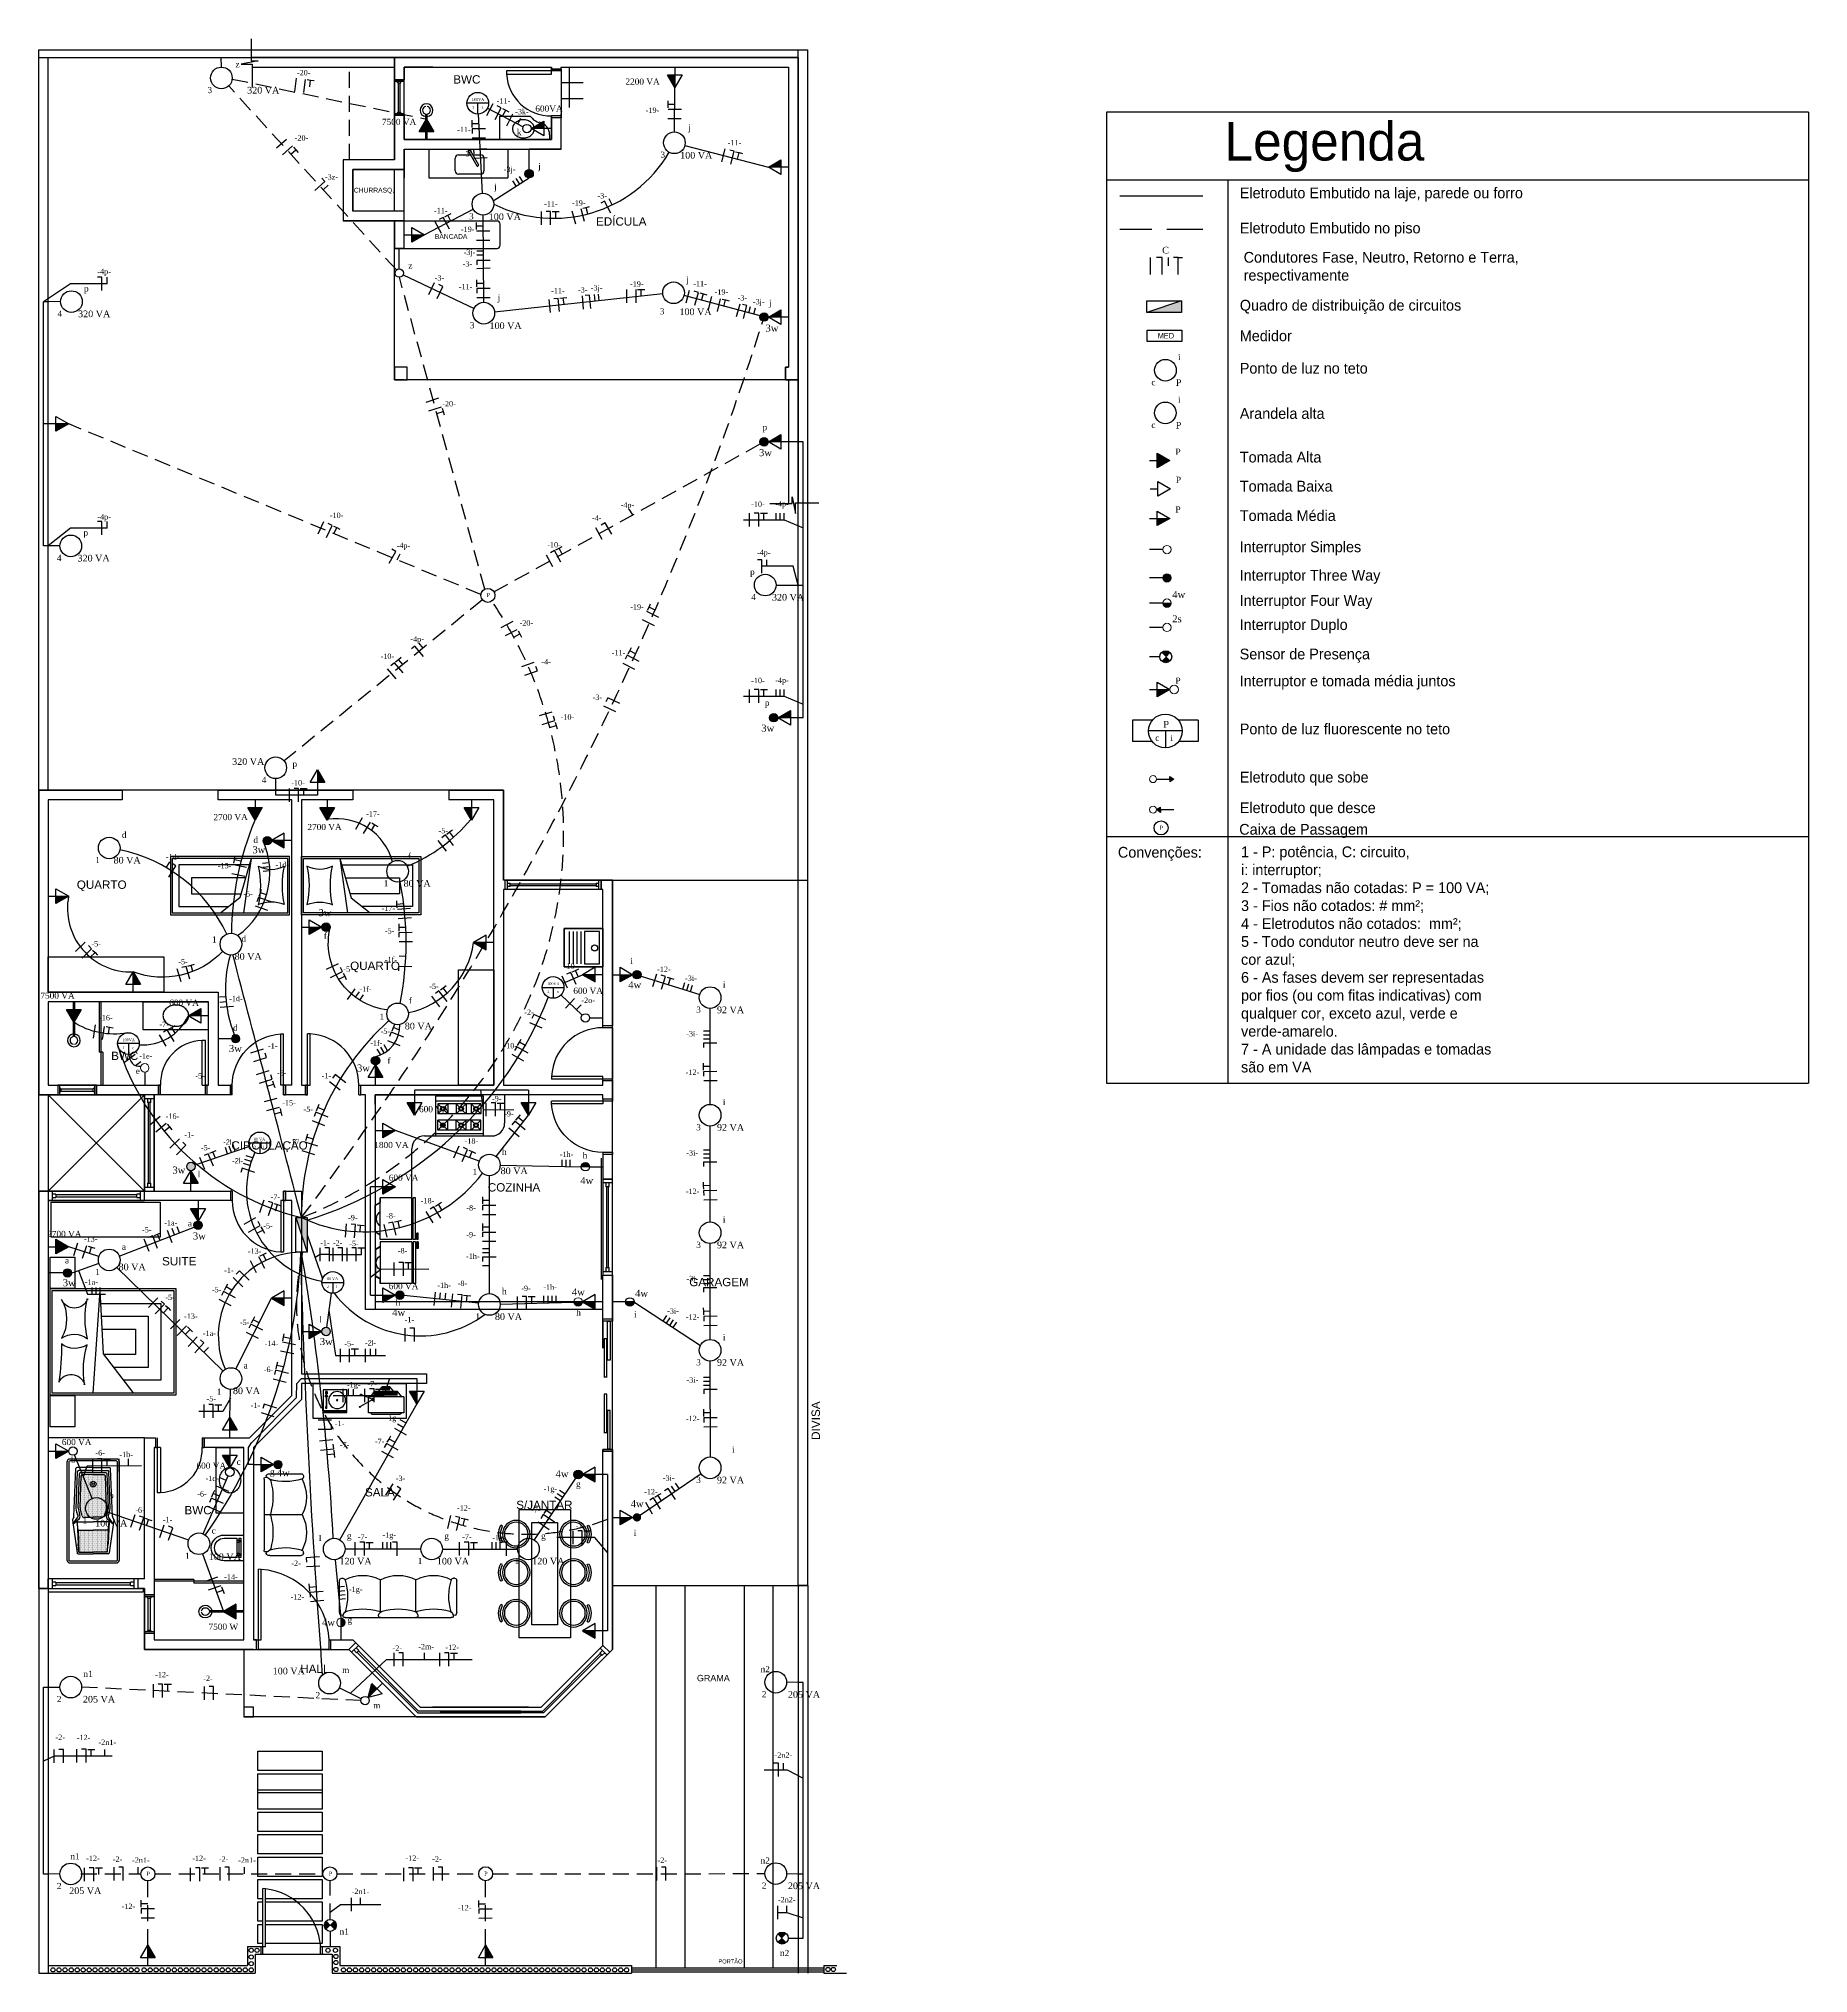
# Model space of a CAD drawing. Header units: millimetres. Extents: x 2693 to 5454, y 179 to 3196.
import ezdxf

# ---------------------------------------------------------------- set-up
doc = ezdxf.new("R2010")
doc.units = ezdxf.units.MM
doc.header["$LTSCALE"] = 50
doc.linetypes.add('DASHED', pattern=[0.75, 0.5, -0.25])
for name, color, linetype in [('A-ALVA-AC', 250, 'Continuous'), ('ABE', 250, 'Continuous'), ('ALV', 250, 'Continuous'), ('BANHEIRA', 7, 'Continuous'), ('CERAMICA', 30, 'Continuous'), ('Eletrical', 2, 'Continuous'), ('FIAÇÃO', 10, 'Continuous'), ('LOU', 7, 'Continuous'), ('MOB', 7, 'Continuous'), ('Muro', 250, 'Continuous'), ('PISO', 9, 'Continuous'), ('PROJ-COB', 7, 'DASHED'), ('TX-F', 250, 'Continuous'), ('TX-M', 250, 'Continuous')]:
    doc.layers.add(name, color=color, linetype=linetype)
doc.styles.add('ARIAL', font='times.ttf')
doc.styles.add('ROMANS', font='arial.ttf')
doc.styles.add('style1', font='arial.ttf')
pattern_1 = [(270, (46811.3994, 14924.5409), (1.25, -0.625), [0, -1.25])]

msp = doc.modelspace()

# ---------------------------------------------------------------- texts
for s, p in [('Eletroduto Embutido na laje, parede ou forro', (4566.7, 2947.6)), ('Eletroduto Embutido no piso', (4566.7, 2892.8)), ('Quadro de distribuição de circuitos', (4566.7, 2772.4)), ('Medidor', (4566.7, 2724.7))]:
    msp.add_text(s, height=16.78).set_placement(p)
at = {"lineweight": 20, "style": 'ARIAL'}
for s, height, p in [('C', 10.4, (4445.6, 2861.5)), ('i', 9.59, (4470.3, 2695.2)), ('c', 9.59, (4428.8, 2655.9)), ('i', 9.59, (4470.2, 2628.7)), ('c', 9.59, (4428.7, 2589.4)), ('4w', 10.97, (4461.3, 2324.1)), ('2s', 10.97, (4461.3, 2286.3)), ('c', 9.59, (4434.8, 2101.3)), ('i', 9.59, (4458.5, 2101.1))]:
    msp.add_text(s, height=height, dxfattribs=at).set_placement(p)
at = {"attachment_point": 1}
for s, width, gutter_width, insert, char_height in [('Legenda', 214.035, 6.25, (4542.8, 3066.4), 59.93), ('Condutores Fase, Neutro, Retorno e Terra, ^Jrespectivamente', 1102.263, 51.6, (4572.7, 2863.9), 16.78), ('MED', 4.982, 6.25, (4438.6, 2737.6), 8.63), ('Ponto de luz no teto', 574.736, 51.6, (4566.7, 2690.9), 16.78), ('Arandela alta', 622.828, 51.6, (4566.7, 2620.4), 16.78), ('Tomada Alta', 320.477, 51.6, (4566.7, 2552.3), 16.78), ('Tomada Baixa', 414.667, 51.6, (4566.7, 2507), 16.78), ('Tomada Média', 354.117, 51.6, (4566.7, 2461), 16.78), ('Interruptor Simples', 354.117, 51.6, (4566.5, 2412.4), 16.78), ('Interruptor Three Way', 354.117, 51.6, (4566.5, 2368.1), 16.78), ('Interruptor Four Way', 354.117, 51.6, (4566.5, 2328.7), 16.78), ('Interruptor Duplo', 354.117, 51.6, (4566.5, 2291), 16.78), ('Sensor de Presença', 354.117, 51.6, (4566.5, 2245.2), 16.78), ('Interruptor e tomada média juntos', 354.117, 51.6, (4566.5, 2203.2), 16.78), ('Ponto de luz fluorescente no teto', 574.736, 51.6, (4566.7, 2128.3), 16.78), ('Eletroduto que sobe', 574.736, 51.6, (4566.7, 2053.2), 16.78), ('Eletroduto que desce', 574.736, 51.6, (4566.7, 2005.5), 16.78), ('Eletroduto que desce', 574.736, 51.6, (4566.7, 2005.5), 16.78), ('Caixa de Passagem', 574.736, 51.6, (4565.8, 1971.8), 16.78), ('Convenções:', 198.445, 51.6, (4376.5, 1936), 16.78), ('1 - P: potência, C: circuito,\\Pi: interruptor;\\P2 - Tomadas não cotadas: P = 100 VA;\\P3 - Fios não cotados: # mm²;\\P4 - Eletrodutos não cotados:  mm²;\\P5 - Todo condutor neutro deve ser na\\Pcor azul;\\P6 - As fases devem ser representadas\\Ppor fios (ou com fitas indicativas) com\\Pqualquer cor, exceto azul, verde e\\Pverde-amarelo.\\P7 - A unidade das lâmpadas e tomadas \\Psão em VA', 1271.723, 51.6, (4568.6, 1936.7), 16.78)]:
    msp.add_mtext_dynamic_manual_height_columns(s, width=width, gutter_width=gutter_width, heights=[0], dxfattribs=dict(at, insert=insert, char_height=char_height))
at = {"lineweight": 20, "attachment_point": 8, "style": 'ARIAL'}
for insert, char_height, width in [((4471.2, 2655), 10.402, 59.54), ((4471.1, 2588.5), 10.402, 59.54), ((4470.3, 2547.5), 9.589, 59.54), ((4471, 2503.7), 9.589, 59.54), ((4470.3, 2457.5), 9.589, 59.54), ((4470.3, 2190.6), 9.589, 59.54), ((4451.8, 2122), 10.402, 59.54), ((4444.2, 1962.7), 6.444, 40.011)]:
    msp.add_mtext('{\\H0.0275x;\\P\\P}P', dxfattribs=dict(at, insert=insert, char_height=char_height, width=width))
at = {"layer": 'Eletrical'}
for s, height, style, p in [('z', 9.59, 'ARIAL', (3000, 3151.7, -6)), ('3', 9.59, 'ARIAL', (2956.2, 3111.6, -6)), ('k', 9.59, 'ARIAL', (3438.9, 3046, -6)), ('j', 9.59, 'ARIAL', (3706.4, 3053.2, -6)), ('3', 9.59, 'ARIAL', (3662.9, 3010.7, -6)), ('j', 9.59, 'ARIAL', (3472.1, 2992.9, -6)), ('j', 9.59, 'ARIAL', (3403.4, 2960.8, -6)), ('3', 9.59, 'ARIAL', (3364.3, 2914.8, -6)), ('z', 9.59, 'ARIAL', (3269.6, 2837.9, -6)), ('p', 9.59, 'ARIAL', (2763.7, 2802.1, 0.4)), ('j', 9.59, 'ARIAL', (3703.1, 2816, -6)), ('j', 9.59, 'ARIAL', (3409, 2788, -6)), ('3', 9.59, 'ARIAL', (3661.8, 2766.6)), ('j', 9.59, 'ARIAL', (3832.2, 2779.8, -6)), ('4', 9.59, 'ARIAL', (2722.2, 2762.8, 0.4)), ('3', 9.59, 'ARIAL', (3365.5, 2744.8, -3)), ('3w', 10.97, 'ARIAL', (3826.7, 2739.6, -6)), ('p', 9.59, 'ARIAL', (3822.1, 2585.7, -6)), ('3w', 10.97, 'ARIAL', (3816.6, 2545.4, -6)), ('p', 9.59, 'ARIAL', (2762.8, 2421.2, -6)), ('4', 9.59, 'ARIAL', (2721.3, 2381.9, -6)), ('p', 9.59, 'ARIAL', (3802.7, 2360.2, -6)), ('4', 9.59, 'ARIAL', (3804.6, 2320.9, -6)), ('p', 9.59, 'ARIAL', (3825.7, 2155.9, -6)), ('3w', 10.97, 'ARIAL', (3820.2, 2115.7, -6)), ('p', 9.59, 'ARIAL', (3088.8, 2060.6, -6)), ('4', 9.59, 'ARIAL', (3041, 2035.8, -6)), ('d', 9.59, 'ARIAL', (2822.7, 1950, -6)), ('3w', 10.97, 'ARIAL', (3026.2, 1926.1, -12)), ('d', 9.59, 'ARIAL', (3027.9, 1942.1, -6)), ('1', 9.59, 'ARIAL', (2781.2, 1910.7, -6)), ('f', 9.59, 'ARIAL', (3268.8, 1916.7, -6)), ('1', 9.59, 'ARIAL', (3231.2, 1874.5, -6)), ('3w', 10.97, 'ARIAL', (3129.4, 1828, -12)), ('1', 9.59, 'ARIAL', (2963.3, 1786.9, -6)), ('d', 9.59, 'ARIAL', (3009.3, 1788.1, -6)), ('f', 9.59, 'ARIAL', (3137.7, 1792.9, -6)), ('i', 9.59, 'ARIAL', (3615.9, 1753.4, -12)), ('4w', 10.97, 'ARIAL', (3612.7, 1715.5, -6)), ('i', 9.59, 'ARIAL', (3760.2, 1716.7, -6)), ('f', 9.59, 'ARIAL', (3270.4, 1691.8, -6)), ('1', 9.59, 'ARIAL', (3224.6, 1666.5, -6)), ('3', 9.59, 'ARIAL', (3718.7, 1677.4, -6)), ('d', 9.59, 'ARIAL', (2996.1, 1649.2, -6)), ('3w', 10.97, 'ARIAL', (2989.7, 1616.2, -12)), ('f', 9.59, 'ARIAL', (3237, 1597.7, -6)), ('e', 9.59, 'ARIAL', (2844.4, 1581.7, -6)), ('i', 9.59, 'ARIAL', (3760.2, 1533.3, -6)), ('3', 9.59, 'ARIAL', (3718.7, 1494, -6)), ('h', 9.59, 'ARIAL', (3415.7, 1455.6, -6)), ('h', 9.59, 'ARIAL', (3541.5, 1450.2, -6)), ('3w', 10.97, 'ARIAL', (2901.4, 1426.5, -6)), ('l', 9.59, 'style1', (2941.4, 1420.9, -6)), ('1', 9.59, 'ARIAL', (3369.6, 1424.4, -6)), ('4w', 10.97, 'ARIAL', (3537.8, 1410.2, -6)), ('i', 9.59, 'ARIAL', (3760.2, 1350, -6)), ('a', 9.59, 'ARIAL', (2925.6, 1344.1, -6)), ('3w', 10.97, 'ARIAL', (2933.5, 1323.8, -12)), ('a', 9.59, 'ARIAL', (2822.7, 1307.5, -6)), ('3', 9.59, 'ARIAL', (3718.7, 1310.7, -6)), ('a', 9.59, 'ARIAL', (2733.9, 1286.3, -6)), ('1', 9.59, 'ARIAL', (2781.2, 1268.2, -6)), ('3w', 10.97, 'ARIAL', (2730.4, 1250.8, -12)), ('h', 9.59, 'ARIAL', (3415.7, 1238.2, -6)), ('4w', 10.97, 'ARIAL', (3524.7, 1236.4, -6)), ('4w', 10.97, 'ARIAL', (3623.3, 1234.3, -6)), ('4w', 10.97, 'ARIAL', (3244.4, 1204.4, -6)), ('h', 9.59, 'ARIAL', (3249.7, 1220.3, -6)), ('1', 9.59, 'ARIAL', (3374.2, 1198.9, -6)), ('h', 9.59, 'ARIAL', (3531.5, 1205, -6)), ('i', 9.59, 'ARIAL', (3621.7, 1202.3, -12)), ('l', 9.59, 'style1', (3130.7, 1194.2, -6)), ('3w', 10.97, 'ARIAL', (3131.5, 1159.1, -6)), ('i', 9.59, 'ARIAL', (3760.2, 1166.7, -6)), ('a', 9.59, 'ARIAL', (3012.7, 1122.5, -6)), ('3', 9.59, 'ARIAL', (3718.7, 1127.4, -6)), ('1', 9.59, 'ARIAL', (2970.7, 1081.8, -6)), ('i', 9.59, 'ARIAL', (3774.5, 991.3, -12)), ('b', 9.59, 'ARIAL', (2743.3, 975.6, -6)), ('c', 9.59, 'ARIAL', (3001.8, 972.2, -6)), ('g', 9.59, 'ARIAL', (3053.7, 956.8, -6)), ('4w', 10.97, 'ARIAL', (3064.4, 954.5, -6)), ('4w', 10.97, 'ARIAL', (3499.3, 952.9, -6)), ('g', 9.59, 'ARIAL', (3531.2, 937.8, -6)), ('3', 9.59, 'ARIAL', (3718.7, 944, -6)), ('b', 9.59, 'ARIAL', (2802.7, 920, -6)), ('4w', 10.97, 'ARIAL', (3616.4, 906.2, -6)), ('1', 9.59, 'ARIAL', (2761.2, 880.7, -6)), ('c', 9.59, 'ARIAL', (2962.7, 865, -6)), ('1', 9.59, 'ARIAL', (3128.2, 853.3, -6)), ('g', 9.59, 'ARIAL', (3173.7, 856.8, -6)), ('g', 9.59, 'ARIAL', (3325.7, 856.8, -6)), ('g', 9.59, 'ARIAL', (3476.7, 856.8, -6)), ('i', 9.59, 'ARIAL', (3621.3, 861.4, -12)), ('1', 9.59, 'ARIAL', (2921.2, 825.7, -6)), ('1', 9.59, 'ARIAL', (3284.2, 817.5, -6)), ('1', 9.59, 'ARIAL', (3435.2, 817.5, -6)), ('4w', 10.97, 'ARIAL', (3134.9, 721.2, -6)), ('g', 9.59, 'ARIAL', (3174.8, 725.8, -6)), ('n1', 9.59, 'ARIAL', (2762.8, 641.4, -6)), ('m', 9.59, 'ARIAL', (3166.3, 647.5, -6)), ('n2', 9.59, 'ARIAL', (3819.1, 648.9, -6)), ('2', 9.59, 'ARIAL', (2721.3, 602.2, -6)), ('2', 9.59, 'ARIAL', (3124.8, 608.2, -6)), ('2', 9.59, 'ARIAL', (3821, 609.7, -6)), ('m', 9.59, 'ARIAL', (3214.8, 592.3, -6)), ('n1', 9.59, 'ARIAL', (2742.3, 357, -6)), ('n2', 9.59, 'ARIAL', (3819.1, 350.4, -6)), ('2', 9.59, 'ARIAL', (2721.3, 310.7, -6)), ('2', 9.59, 'ARIAL', (3821, 311.2, -6)), ('n1', 9.59, 'ARIAL', (3162.3, 239.7, -6)), ('n2', 9.59, 'ARIAL', (3849.3, 206.2, -6))]:
    msp.add_text(s, height=height, dxfattribs=dict(at, style=style)).set_placement(p)
at = {"layer": 'Eletrical', "lineweight": 20}
for s, style, p in [('100VA', 'ARIAL', (3368.7, 3099.5)), ('3', 'ARIAL', (3368.9, 3087.1)), ('k', 'ARIAL', (3383.7, 3087.1)), ('100VA', 'ARIAL', (3486.2, 1720.5)), ('2', 'ARIAL', (3486.4, 1708.1)), ('o', 'ARIAL', (3501.2, 1708.1)), ('100VA', 'ARIAL', (2823.7, 1633)), ('1', 'ARIAL', (2823.9, 1620.6)), ('e', 'ARIAL', (2838.7, 1620.6)), ('80 VA', 'ARIAL', (3028.7, 1478)), ('2', 'ARIAL', (3028.9, 1465.6)), ('l', 'style1', (3043.7, 1465.6)), ('80 VA', 'ARIAL', (3142.4, 1260.5)), ('2', 'ARIAL', (3142.6, 1248.1)), ('l', 'style1', (3157.4, 1248.1))]:
    msp.add_text(s, height=4.28, dxfattribs=dict(at, style=style)).set_placement(p)
at = {"layer": 'Eletrical', "style": 'ARIAL'}
msp.add_text('3w', height=10.97, rotation=0.3753, dxfattribs=at).set_placement((3189.5, 1585.6, -6))
for s, insert, char_height, width, attachment_point in [('{\\H0.0275x;\\P\\P}320 VA', (3043.2, 3110.7, -6), 10.402, 59.54, 8), ('{\\H0.0275x;\\P\\P}2200 VA', (3635, 3124.6, -6), 9.589, 59.54, 8), ('{\\H0.0275x;\\P\\P}600VA', (3489, 3093.2, -6), 9.589, 59.54, 2), ('{\\H0.0275x;\\P\\P}7500 VA', (3255.2, 3061.7, -6), 9.589, 59.54, 8), ('{\\H0.0275x;\\P\\P}100 VA', (3718.7, 3009.2, -6), 10.402, 59.54, 8), ('{\\H0.0275x;\\P\\P}100 VA', (3420.1, 2913.4, -6), 10.402, 59.54, 8), ('{\\H0.0275x;\\P\\P}100 VA', (3717.6, 2765.1), 10.402, 59.54, 8), ('{\\H0.0275x;\\P\\P}320 VA', (2779.5, 2761.9, 0.4), 10.402, 59.54, 8), ('{\\H0.0275x;\\P\\P}100 VA', (3421.3, 2743.4, -3), 10.402, 59.54, 8), ('{\\H0.0275x;\\P\\P}320 VA', (2778.6, 2380.9, -6), 10.402, 59.54, 8), ('{\\H0.0275x;\\P\\P}P', (3394.4, 2325.7), 6.444, 40.011, 8), ('{\\H0.0275x;\\P\\P}320 VA', (3861.9, 2319.9, -6), 10.402, 59.54, 8), ('{\\H0.0275x;\\P\\P}320 VA', (3019.8, 2063.7, -6), 10.402, 59.54, 8), ('{\\H0.0275x;\\P\\P}80 VA', (2830.9, 1909.8, -6), 10.402, 59.54, 8), ('{\\H0.0275x;\\P\\P}80 VA', (3283.3, 1873.6, -6), 10.402, 59.54, 8), ('{\\H0.0275x;\\P\\P}80 VA', (3019.7, 1759.8, -6), 10.402, 59.54, 8), ('{\\H0.0275x;\\P\\P}7500 VA', (2722.3, 1699, -6), 9.589, 59.54, 8), ('{\\H0.0275x;\\P\\P}600 VA', (2919.7, 1687.9, -6), 9.589, 59.54, 8), ('{\\H0.0275x;\\P\\P}600 VA', (3550.1, 1706.6, -6), 9.589, 59.54, 8), ('80 VA', (3285.2, 1651.1, -6), 10.4, 59.54, 8), ('{\\H0.0275x;\\P\\P}92 VA', (3772.2, 1676.4, -6), 10.402, 59.54, 8), ('{\\H0.0275x;\\P\\P}600 VA', (3309.4, 1522, -6), 9.589, 59.54, 8), ('{\\H0.0275x;\\P\\P}92 VA', (3772.2, 1493.1, -6), 10.402, 59.54, 8), ('{\\H0.0275x;\\P\\P}1800 VA', (3243.2, 1466.1, -6), 9.589, 59.54, 8), ('{\\H0.0275x;\\P\\P}600 VA', (3262.2, 1415), 9.589, 59.54, 8), ('{\\H0.0275x;\\P\\P}80 VA', (3434.7, 1425.4, -6), 10.402, 59.54, 8), ('{\\H0.0275x;\\P\\P}2700 VA', (2732.9, 1327.4), 9.589, 59.54, 8), ('{\\H0.0275x;\\P\\P}92 VA', (3772.2, 1309.8, -6), 10.402, 59.54, 8), ('{\\H0.0275x;\\P\\P}80 VA', (2838.7, 1275.4, -6), 10.402, 59.54, 8), ('{\\H0.0275x;\\P\\P}600 VA', (3262.2, 1246, -6.3), 9.589, 59.54, 8), ('{\\H0.0275x;\\P\\P}80 VA', (3425.8, 1198, -6), 10.402, 59.54, 8), ('{\\H0.0275x;\\P\\P}92 VA', (3772.2, 1126.5, -6), 10.402, 59.54, 8), ('{\\H0.0275x;\\P\\P}80 VA', (3017.1, 1082.3, -6), 10.402, 59.54, 8), ('{\\H0.0275x;\\P\\P}600 VA', (2752.2, 1002.8, -6), 9.589, 59.54, 8), ('{\\H0.0275x;\\P\\P}600 VA', (2962.2, 966, -6), 9.589, 59.54, 8), ('{\\H0.0275x;\\P\\P}92 VA', (3772.2, 943.1, -6), 10.402, 59.54, 8), ('{\\H0.0275x;\\P\\P}100 VA', (2806.1, 875.8, -6), 10.402, 59.54, 8), ('{\\H0.0275x;\\P\\P}100 VA', (2983.3, 823.6, -6), 10.402, 59.54, 8), ('{\\H0.0275x;\\P\\P}120 VA', (3187.2, 816.6, -6), 10.402, 59.54, 8), ('{\\H0.0275x;\\P\\P}100 VA', (3339.1, 816.6, -6), 10.402, 59.54, 8), ('{\\H0.0275x;\\P\\P}120 VA', (3488, 816.6, -6), 10.402, 59.54, 8), ('{\\H0.0275x;\\P\\P}7500 W', (2981, 714.8, -6), 9.589, 59.54, 8), ('{\\H0.0275x;\\P\\P}100 VA', (3083.1, 645.3, -6), 10.402, 59.54, 8), ('{\\H0.0275x;\\P\\P}205 VA', (2787, 601.3, -6), 10.402, 59.54, 8), ('{\\H0.0275x;\\P\\P}205 VA', (3886.8, 608.8, -6), 10.402, 59.54, 8), ('{\\H0.0275x;\\P\\P}205 VA', (2765.6, 302.6, -6), 10.402, 59.54, 8), ('{\\H0.0275x;\\P\\P}205 VA', (3886.8, 310.3, -6), 10.402, 59.54, 8)]:
    msp.add_mtext(s, dxfattribs=dict(at, insert=insert, char_height=char_height, width=width, attachment_point=attachment_point))
at = {"layer": 'Eletrical', "char_height": 9.589, "width": 59.54, "attachment_point": 8, "rotation": 0.273, "style": 'ARIAL'}
for insert in [(2992.4, 1977.5, -6), (3138.9, 1962, -6)]:
    msp.add_mtext('{\\H0.0275x;\\P\\P}2700 VA', dxfattribs=dict(at, insert=insert))
at = {"layer": 'Eletrical', "lineweight": 20, "char_height": 6.444, "width": 40.011, "attachment_point": 8, "style": 'ARIAL'}
for insert in [(2863.7, 331.3, -6), (3147.8, 331.5, -6), (3390.6, 331.6, -6)]:
    msp.add_mtext('{\\H0.0275x;\\P\\P}P', dxfattribs=dict(at, insert=insert))
at = {"layer": 'FIAÇÃO', "lineweight": 20}
for s, style, p in [('-20-', 'ARIAL', (3095.8, 3139.3, 6)), ('-11-', 'ARIAL', (3407.4, 3095.2, 6)), ('-3k-', 'ARIAL', (3436.2, 3078.5, 18)), ('-19-', 'ARIAL', (3639.9, 3080.7, 6)), ('-11-', 'ARIAL', (3345.8, 3050.7, 6)), ('-20-', 'ARIAL', (3092.3, 3037.4, 6)), ('-3-', 'ARIAL', (3354.6, 3012.9, 18)), ('-11-', 'ARIAL', (3767.8, 3029.9, 6)), ('-3j-', 'ARIAL', (3418.4, 2988.5, 24)), ('-3z-', 'ARIAL', (3139.5, 2976.6, 13.1)), ('-11-', 'ARIAL', (3309.6, 2924.3, 6)), ('-11-', 'ARIAL', (3481.5, 2934.6, 6)), ('-19-', 'ARIAL', (3524.9, 2936.1, 24)), ('-3-', 'ARIAL', (3564.6, 2947.3, 24)), ('-19-', 'ARIAL', (3351.5, 2895, 23.5)), ('-3j-', 'ARIAL', (3355.7, 2859.4, 24.1)), ('-4p-', 'ARIAL', (2784.5, 2829.2, 6)), ('-3-', 'ARIAL', (3354.4, 2840.9, 24.1)), ('-3-', 'ARIAL', (3310.7, 2819.2, 19.1)), ('-11-', 'ARIAL', (3348.4, 2805.6, 6)), ('-11-', 'ARIAL', (3492.4, 2799.3, 6)), ('-3-', 'ARIAL', (3534.3, 2800.5, 24)), ('-3j-', 'ARIAL', (3554.1, 2803.5, 24)), ('-19-', 'ARIAL', (3615.4, 2809.7, 24)), ('-11-', 'ARIAL', (3714, 2810.3, 6)), ('-19-', 'ARIAL', (3747.4, 2797.3, 24)), ('-3-', 'ARIAL', (3783.2, 2788.1, 24)), ('-3j-', 'ARIAL', (3807, 2782.2, 24)), ('-20-', 'ARIAL', (3322.5, 2623)), ('-10-', 'ARIAL', (3804.4, 2466.5, -0.4)), ('-4p-', 'ARIAL', (3841.9, 2466.9, -2.9)), ('-4p-', 'ARIAL', (2784.5, 2446.6, 6)), ('-10-', 'ARIAL', (3147, 2448.9, 6)), ('-4-', 'ARIAL', (3556, 2444.8, 6)), ('-4p-', 'ARIAL', (3600.7, 2465.1, 6)), ('-4p-', 'ARIAL', (3251.3, 2401.9, 6)), ('-10-', 'ARIAL', (3486.3, 2403.1, 6)), ('-4p-', 'ARIAL', (3813.4, 2391, 4.2)), ('-19-', 'ARIAL', (3615.7, 2306.1, 6)), ('-4p-', 'ARIAL', (3272.8, 2256, 6)), ('-20-', 'ARIAL', (3443.1, 2281, 6)), ('-10-', 'ARIAL', (3226.3, 2229.3, 6)), ('-11-', 'ARIAL', (3586.9, 2234.8, 6)), ('-4-', 'ARIAL', (3477.1, 2220.5, 6)), ('-3-', 'ARIAL', (3557, 2165.3, 6)), ('-10-', 'ARIAL', (3804.4, 2191.4, -0.4)), ('-4p-', 'ARIAL', (3841.9, 2191.8, -2.9)), ('-10-', 'ARIAL', (3507.2, 2134.3, 6)), ('-10-', 'ARIAL', (3086.9, 2031.9, 6)), ('-17-', 'ARIAL', (3203.7, 1983.3, -6)), ('-5-', 'ARIAL', (3316.6, 1957.4, -6)), ('-1d-', 'ARIAL', (2891.2, 1916.3)), ('-15-', 'ARIAL', (2972.4, 1902.7)), ('-1d-', 'ARIAL', (3062.3, 1903.9)), ('-5-', 'ARIAL', (3012.1, 1858.6)), ('-17-', 'ARIAL', (3227.8, 1836.1, -6)), ('-5-', 'ARIAL', (2775.2, 1780.8)), ('-5-', 'ARIAL', (3233, 1800.9)), ('-5-', 'ARIAL', (2910.7, 1753)), ('-1f-', 'ARIAL', (3232.8, 1756.2, -6)), ('-10-', 'ARIAL', (3512, 1746.1)), ('-5-', 'ARIAL', (3168.3, 1741.3, -6)), ('-5-', 'ARIAL', (3302.2, 1714.5, -6)), ('-12-', 'ARIAL', (3657.6, 1740.9)), ('-3i-', 'ARIAL', (3701.3, 1727, 6)), ('-1d-', 'ARIAL', (2990, 1695.4)), ('-1f-', 'ARIAL', (3193.3, 1710.1, -6)), ('-2o-', 'ARIAL', (3539.5, 1692.5)), ('-16-', 'ARIAL', (2787.1, 1665.5, -6)), ('-7-', 'ARIAL', (2881.3, 1655.2, -6)), ('-2-', 'ARIAL', (3450.5, 1673.9, 6)), ('-1-', 'ARIAL', (3050.6, 1621.4, -6)), ('-1f-', 'ARIAL', (3210.1, 1626)), ('-5-', 'ARIAL', (3226.3, 1644.4, -6)), ('-10-', 'ARIAL', (3417.9, 1621.9, -6)), ('-3i-', 'ARIAL', (3703.1, 1640.4, 12)), ('-1e-', 'ARIAL', (2849.8, 1605.7)), ('-5-', 'ARIAL', (2937.4, 1574.6, -6)), ('-5-', 'ARIAL', (3064.5, 1579.4, -6)), ('-1-', 'ARIAL', (3134.4, 1575)), ('-12-', 'ARIAL', (3702.3, 1580.4, 6)), ('-15-', 'ARIAL', (3072.9, 1532.8)), ('-9-', 'ARIAL', (3400.1, 1539.3, -6)), ('-16-', 'ARIAL', (2891.1, 1511.9, -6)), ('-5-', 'ARIAL', (3106, 1522.7, -6)), ('-9-', 'ARIAL', (3419, 1515.6, -13.2)), ('-1-', 'ARIAL', (2920.2, 1483.1)), ('-2l-', 'style1', (2980.8, 1471.4)), ('-17-', 'ARIAL', (3082.6, 1471.8, -6)), ('-18-', 'ARIAL', (3357.4, 1473, -6)), ('-5-', 'ARIAL', (2946, 1462.9, -6)), ('-2l-', 'style1', (2994.7, 1442.3)), ('-1h-', 'ARIAL', (3505.8, 1452.4, -6)), ('-3i-', 'ARIAL', (3703.2, 1454.7, 12)), ('-7-', 'ARIAL', (3054.7, 1386, -6)), ('-18-', 'ARIAL', (3288.9, 1380.1, -6)), ('-12-', 'ARIAL', (3702.4, 1394.7, 6)), ('-9-', 'ARIAL', (3175.6, 1353.6, -6)), ('-8-', 'ARIAL', (3235, 1356.6, -6)), ('-8-', 'ARIAL', (3360, 1368.9, -6)), ('-13-', 'ARIAL', (2763.5, 1320.3, 18)), ('-5-', 'ARIAL', (2854.2, 1334.8, 18)), ('-1a-', 'ARIAL', (2888.8, 1345.4, -6)), ('-5-', 'ARIAL', (3043.3, 1340.8, -12)), ('-9-', 'ARIAL', (3360, 1327.1, -6)), ('-13-', 'ARIAL', (3019.2, 1301.4, 18)), ('-1-', 'ARIAL', (3132.1, 1314.2)), ('-2-', 'ARIAL', (3151.9, 1314.2)), ('-5-', 'ARIAL', (3177.3, 1313.4)), ('-8-', 'ARIAL', (3253.2, 1302.1, -6)), ('-1h-', 'ARIAL', (3359.6, 1293.5, -6)), ('-1-', 'ARIAL', (2982.2, 1271.5, -6)), ('-1a-', 'ARIAL', (2764.9, 1253.2, -5.8)), ('-5-', 'ARIAL', (2890.4, 1229.5, 18)), ('-5-', 'ARIAL', (2963.1, 1241.5, -6)), ('-1h-', 'ARIAL', (3314.8, 1248.1, -6)), ('-8-', 'ARIAL', (3346.5, 1251.1, -6)), ('-9-', 'ARIAL', (3445.7, 1243.4, -6)), ('-1h-', 'ARIAL', (3480, 1245.3, -6)), ('-3i-', 'ARIAL', (3703.4, 1258.7, 12)), ('-13-', 'ARIAL', (2919.7, 1200, 18)), ('-3i-', 'ARIAL', (3673.3, 1208, 6)), ('-12-', 'ARIAL', (3702.5, 1198.7, 6)), ('-1a-', 'ARIAL', (2948.9, 1173.2, -6)), ('-5-', 'ARIAL', (3006.8, 1190.3, 18)), ('-1-', 'ARIAL', (3263.8, 1194.7, -6)), ('-14-', 'ARIAL', (3045.5, 1157.5, 18)), ('-5-', 'ARIAL', (3169.8, 1157.3)), ('-2l-', 'style1', (3202.1, 1158.2)), ('-6-', 'ARIAL', (3044, 1116.9, 18)), ('-1g-', 'ARIAL', (3173.8, 1093.3, 18)), ('-7-', 'ARIAL', (3205.8, 1094.8, 18)), ('-3i-', 'ARIAL', (3703.5, 1100.5, 12)), ('-5-', 'ARIAL', (2954.7, 1071.5, 18)), ('-1-', 'ARIAL', (3023.7, 1060.9, 18)), ('-1-', 'ARIAL', (3154.8, 1032.7, 18)), ('-1g-', 'ARIAL', (3233.9, 1041.3, 18)), ('-12-', 'ARIAL', (3702.6, 1040.4, 6)), ('-7-', 'ARIAL', (3162.7, 999.1, 18)), ('-7-', 'ARIAL', (3217.4, 1004.7, 18)), ('-6-', 'ARIAL', (2781.4, 986.8, 18)), ('-1b-', 'ARIAL', (2818.8, 984.3, 18)), ('-1c-', 'ARIAL', (2953.3, 947, 18)), ('-3-', 'ARIAL', (3249.9, 947, 6)), ('-1g-', 'ARIAL', (3480.5, 930.7, 18)), ('-3i-', 'ARIAL', (3666.5, 947.5, 18)), ('-6-', 'ARIAL', (2843.6, 897.5, 12)), ('-6-', 'ARIAL', (2940.3, 922.7, 18)), ('-12-', 'ARIAL', (3345.5, 900.8, 6)), ('-7-', 'ARIAL', (3461, 897.5, 12)), ('-12-', 'ARIAL', (3637.4, 926.2, 6)), ('-1-', 'ARIAL', (2886.6, 882.8, 18)), ('-7-', 'ARIAL', (3530.5, 873.6, 18)), ('-7-', 'ARIAL', (3190.7, 855.8, 12)), ('-1g-', 'ARIAL', (3229.2, 858.6, 18)), ('-7-', 'ARIAL', (3353.5, 855.8, 12)), ('-1g-', 'ARIAL', (3400.5, 854.3, 12)), ('-2-', 'ARIAL', (3087, 814.6)), ('-14-', 'ARIAL', (2982.3, 793.3, 6)), ('-12-', 'ARIAL', (3085.9, 762.2)), ('-1g-', 'ARIAL', (3176.9, 774.1, 18)), ('-2-', 'ARIAL', (3244.9, 682.3, 6)), ('-2m-', 'ARIAL', (3285, 684.6, 6)), ('-12-', 'ARIAL', (3327.4, 683.4, 6)), ('-12-', 'ARIAL', (2874.5, 641)), ('-2-', 'ARIAL', (2949.7, 635)), ('-2-', 'ARIAL', (2719.1, 543.1)), ('-12-', 'ARIAL', (2752.3, 542.9)), ('-2n1-', 'ARIAL', (2786.2, 535.4, 6)), ('-2n2-', 'ARIAL', (3840.8, 515.4)), ('-12-', 'ARIAL', (2766.9, 354.5)), ('-12-', 'ARIAL', (2932.5, 354.6)), ('-12-', 'ARIAL', (3265.1, 354.8)), ('-2-', 'ARIAL', (2808.6, 353.1)), ('-2n1-', 'ARIAL', (2838.6, 351.6)), ('-2-', 'ARIAL', (2974.1, 353.2)), ('-2n1-', 'ARIAL', (3004.1, 351.6)), ('-2-', 'ARIAL', (3306.8, 353.3)), ('-2-', 'ARIAL', (3658.3, 351.4)), ('-2n1-', 'ARIAL', (3181.1, 302.8)), ('-12-', 'ARIAL', (2822.2, 279.5)), ('-12-', 'ARIAL', (3346.9, 277.3)), ('-2n2-', 'ARIAL', (3846.1, 290))]:
    msp.add_text(s, height=8.33, dxfattribs=dict(at, style=style)).set_placement(p)
at = {"layer": 'TX-F', "style": 'ROMANS'}
for s, height, p in [('CHURRASQ.', 7.5, (3184.6, 2956.5, -6)), ('BANCADA', 7.5, (3311, 2884.3, -6)), ('GRAMA', 10, (3719.8, 634.7, -6)), ('PORTÃO', 6.38, (3753.3, 194.6, -6))]:
    msp.add_text(s, height=height, dxfattribs=at).set_placement(p)
msp.add_text('DIVISA', height=13.13, rotation=90, dxfattribs=at).set_placement((3911.7, 1011.1, -6))
at = {"layer": 'TX-M', "color": 5, "style": 'ROMANS'}
for s, p in [('BWC', (3339.7, 3126.5, -6)), ('EDÍCULA', (3562.4, 2904.9, -6)), ('QUARTO', (2752.4, 1870.6, -6)), ('QUARTO', (3178.8, 1744.1, -6)), ('BWC', (2806, 1603.7, -6)), ('CIRCULAÇÃO', (2993.5, 1463.9, -6)), ('COZINHA', (3393.6, 1398.5, -6)), ('SUITE', (2885.4, 1283.3, -6)), ('GARAGEM', (3707.8, 1250.8, -6)), ('SALA', (3202, 923, -6)), ('BWC', (2920.4, 895.1, -6)), ('S/JANTAR', (3437.9, 903.3, -6)), ('HALL', (3101, 647.6, -6))]:
    msp.add_text(s, height=13, dxfattribs=at).set_placement(p)

# ---------------------------------------------------------------- blocks, each defined once
blk = doc.blocks.new('MESA-6')
at = {"layer": 'MOB'}
for p, q in [((-174, 25.8), (-175.5, 28.4)), ((-149.5, 25.8), (-148, 28.4)), ((-110.4, 25.8), (-111.9, 28.4)), ((-85.9, 25.8), (-84.4, 28.4)), ((-50.5, 25.8), (-52, 28.4)), ((-26, 25.8), (-24.5, 28.4)), ((-174, -105.8), (-175.5, -108.4)), ((-149.5, -105.8), (-148, -108.4)), ((-110.4, -105.8), (-111.9, -108.4)), ((-85.9, -105.8), (-84.4, -108.4)), ((-50.5, -105.8), (-52, -108.4)), ((-26, -105.8), (-24.5, -108.4))]:
    blk.add_line(p, q, dxfattribs=at)
for points in [[(-200, 0), (-200, -80), (0, -80), (0, 0)], [(-180, -20), (-180, -60), (-20, -60), (-20, -20)]]:
    blk.add_lwpolyline(points, close=True, dxfattribs=at)
for centre, radius in [((-161.7, 4.6), 21.5), ((-161.7, 4.6), 18.5), ((-98.2, 4.6), 21.5), ((-98.2, 4.6), 18.5), ((-38.3, 4.6), 21.5), ((-38.3, 4.6), 18.5), ((-161.7, -84.6), 21.5), ((-161.7, -84.6), 18.5), ((-98.2, -84.6), 21.5), ((-98.2, -84.6), 18.5), ((-38.3, -84.6), 21.5), ((-38.3, -84.6), 18.5)]:
    blk.add_circle(centre, radius, dxfattribs=at)
for centre, radius, start, end in [((-161.7, 4.6), 27.5, 60, 120), ((-98.2, 4.6), 27.5, 60, 120), ((-38.3, 4.6), 27.5, 60, 120), ((-161.7, 4.6), 24.5, 60, 120), ((-98.2, 4.6), 24.5, 60, 120), ((-38.3, 4.6), 24.5, 60, 120), ((-161.7, -84.6), 27.5, 240, 300), ((-161.7, -84.6), 24.5, 240, 300), ((-98.2, -84.6), 27.5, 240, 300), ((-98.2, -84.6), 24.5, 240, 300), ((-38.3, -84.6), 27.5, 240, 300), ((-38.3, -84.6), 24.5, 240, 300)]:
    blk.add_arc(centre, radius, start, end, dxfattribs=at)
blk = doc.blocks.new('JAN')
at = {"layer": 'ABE'}
for p, q in [((-50, -15), (-50, 0)), ((50, 0), (50, -15)), ((-42, -6), (42, -6)), ((42, -9), (-42, -9))]:
    blk.add_line(p, q, dxfattribs=at)
at = {"layer": 'PISO'}
for p, q in [((-50, 0), (50, 0)), ((-46, -15), (-46, 0)), ((46, 0), (46, -15)), ((50, -15), (-50, -15)), ((-46, -5), (-42, -5)), ((-42, -10), (-46, -10)), ((-42, -10), (-42, -5)), ((42, -5), (46, -5)), ((42, -5), (42, -10)), ((46, -10), (42, -10))]:
    blk.add_line(p, q, dxfattribs=at)
blk = doc.blocks.new('SOF-3')
at = {"layer": 'MOB'}
for p, q in [((-165.8, 0), (-110.5, 0)), ((-110.5, 0), (-55.2, 0)), ((-55.2, 0), (0, 0)), ((-174.3, -8.5), (-174.3, -57.8)), ((-110.5, -8.8), (-110.5, -59.1)), ((-55.2, -8.8), (-55.2, -59.1)), ((8.5, -8.5), (8.5, -57.8)), ((-170.8, -61.2), (-169.2, -61.2)), ((5.1, -61.2), (3.4, -61.2))]:
    blk.add_line(p, q, dxfattribs=at)
for centre, radius, start, end in [((-165.8, -8.5), 8.5, 90, 109.1002), ((-110.5, -8.5), 8.5, 90, 109.1002), ((-55.2, -8.5), 8.5, 70.8998, 90), ((0, -8.5), 8.5, 70.8998, 90), ((-165.8, -8.5), 8.5, 157.1139, 180), ((-170.9, -6), 2.77, 29.2184, 163.5418), ((-160.9, -2.5), 7.92, 165.0269, 252.5387), ((-246.8, -33), 84.9, 342.7275, 16.4061), ((-138.1, 79.5), 93, 254.3182, 285.6818), ((-105.6, -2.5), 7.92, 165.0269, 252.5387), ((-115.4, -2.5), 7.92, 287.4613, 307.9303), ((-105.6, -2.5), 7.92, 232.0697, 252.5387), ((-82.9, 79.5), 93, 254.3182, 285.6818), ((-60.1, -2.5), 7.92, 287.4613, 14.9731), ((-50.4, -2.5), 7.92, 232.0697, 252.5387), ((-27.6, 79.5), 93, 254.3182, 285.6818), ((81.1, -33), 84.9, 163.5939, 198.1629), ((-4.9, -2.5), 7.92, 287.4613, 14.9731), ((5.2, -6), 2.77, 16.4582, 150.7816), ((0, -8.5), 8.5, 360, 22.8861), ((-170.8, -57.8), 3.4, 180, 270), ((-169.2, -57.8), 3.4, 270, 353.4667), ((-138.1, -5.7), 60.1, 242.3919, 297.3834), ((-82.9, -5.7), 60.1, 242.6166, 297.6081), ((-27.6, -5.7), 60.1, 242.6166, 297.3834), ((3.4, -57.8), 3.4, 180, 270), ((5.1, -57.8), 3.4, 270, 0)]:
    blk.add_arc(centre, radius, start, end, dxfattribs=at)
blk = doc.blocks.new('SOF-2')
at = {"layer": 'MOB'}
for p, q in [((-110.5, 0), (-55.2, 0)), ((-55.2, 0), (0, 0)), ((-55.2, 0), (-55.2, -59.1)), ((-119, -8.5), (-119, -57.8)), ((8.5, -8.5), (8.5, -57.8)), ((-115.6, -61.2), (-113.9, -61.2)), ((5.1, -61.2), (3.4, -61.2))]:
    blk.add_line(p, q, dxfattribs=at)
for centre, radius, start, end in [((-110.5, -8.5), 8.5, 90, 109.1002), ((0, -8.5), 8.5, 70.8998, 90), ((-110.5, -8.5), 8.5, 157.1139, 180), ((-115.7, -6), 2.77, 29.2184, 163.5418), ((-105.6, -2.5), 7.92, 165.0269, 252.5387), ((-191.6, -33), 84.9, 342.7275, 16.4061), ((-82.9, 79.5), 93, 254.3182, 285.6818), ((-60.1, -2.5), 7.92, 287.4613, 307.9303), ((-50.4, -2.5), 7.92, 232.0697, 252.5387), ((-27.6, 79.5), 93, 254.3182, 285.6818), ((81.1, -33), 84.9, 163.5939, 198.1629), ((-4.9, -2.5), 7.92, 287.4613, 14.9731), ((5.2, -6), 2.77, 16.4582, 150.7816), ((0, -8.5), 8.5, 360, 22.8861), ((-115.6, -57.8), 3.4, 180, 270), ((-113.9, -57.8), 3.4, 270, 353.4667), ((-82.9, -5.7), 60.1, 242.3919, 297.3834), ((-27.6, -5.7), 60.1, 242.6166, 297.3834), ((3.4, -57.8), 3.4, 180, 270), ((5.1, -57.8), 3.4, 270, 0)]:
    blk.add_arc(centre, radius, start, end, dxfattribs=at)
blk = doc.blocks.new('CH')
at = {"layer": 'LOU'}
for p, q in [((0, -2), (0, 0)), ((0, 0), (54.1, 0)), ((0, -2), (54.1, -2))]:
    blk.add_line(p, q, dxfattribs=at)
for radius, start, end in [(10, 185.7392, 174.2608), (6, 9.5941, 170.4059), (6, 189.5941, 350.4059)]:
    blk.add_arc((60, -1), radius, start, end, dxfattribs=at)
blk = doc.blocks.new('VASO')
at = {"layer": 'LOU'}
blk.add_lwpolyline([(0, 0), (-40, 0), (-40, -30, 1), (0, -30)], format="xyb", close=True, dxfattribs=at)
at = {"layer": 'PISO'}
for p, q in [((-5, -4), (-35, -4)), ((-35, -4), (-35, -7)), ((-5, -7), (-35, -7)), ((-5, -10), (-35, -10)), ((-35, -10), (-35, -30)), ((-32, -7), (-32, -10)), ((-29, -7), (-29, -10)), ((-11, -10), (-11, -7)), ((-8, -10), (-8, -7)), ((-5, -7), (-5, -4)), ((-5, -30), (-5, -10))]:
    blk.add_line(p, q, dxfattribs=at)
for centre in [(-30.6, -5.6), (-9.6, -5.6)]:
    blk.add_circle(centre, 1.06, dxfattribs=at)
blk.add_arc((-20, -30), 15, 180, 0, dxfattribs=at)
blk = doc.blocks.new('CAMA-2')
at = {"layer": 'MOB'}
for p, q in [((-163, -77.5), (-3, -66.5)), ((-163, -77.5), (-64.3, -83)), ((-64.3, -83), (-4, -129.3))]:
    blk.add_line(p, q, dxfattribs=at)
for points in [[(-166, 0), (-166, -196), (0, -196), (0, 0)], [(-163, -3), (-163, -193), (-3, -193), (-3, -3)]]:
    blk.add_lwpolyline(points, close=True, dxfattribs=at)
for points in [[(-143, -78.6), (-143, -173), (-23, -173), (-23, -114.7)], [(-123, -79.7), (-123, -153), (-43, -153), (-43, -99.3)], [(-103, -80.8), (-103, -133), (-63, -133), (-63, -84)]]:
    blk.add_lwpolyline(points, dxfattribs=at)
for centre, radius, start, end in [((-118.9, 35.3), 61.1, 240.604, 299.396), ((-157.3, -37.9), 21.7, 292.7167, 67.2833), ((-60.2, -37.4), 34.6, 145.8305, 217.2083), ((-72.1, 312.4), 330.1, 268.632, 279.0594), ((-107.3, -38.9), 34.6, 326.6374, 38.0152), ((-10.4, -33), 21.7, 116.5624, 251.129), ((-148.9, -57.9), 1, 114.6282, 270), ((-119.3, -193.7), 139, 76.931, 102.3141), ((-37.9, -191), 139, 81.5316, 106.9146), ((-17.4, -53.5), 1, 273.8457, 69.2175)]:
    blk.add_arc(centre, radius, start, end, dxfattribs=at)
blk = doc.blocks.new('P80')
at = {"layer": 'ALV'}
for p, q in [((10, 0), (10, 80)), ((14, 79.9), (10, 80)), ((14, 0), (14, 79.9)), ((7, 0), (10, 0)), ((7, -15), (7, 0)), ((10, -15), (10, 0)), ((10, 0), (14, 0)), ((90, -15), (90, 0)), ((90, 0), (93, 0)), ((93, -15), (93, 0)), ((7, -15), (10, -15)), ((90, -15), (93, -15))]:
    blk.add_line(p, q, dxfattribs=at)
blk.add_arc((10, 0), 80, 0, 87.134, dxfattribs=at)
blk = doc.blocks.new('TV')
at = {"layer": 'MOB'}
for p, q in [((-18, -7.1), (-12, 0)), ((-12, 0), (0, 0)), ((6, -7.1), (0, 0)), ((-33.5, -15.7), (21.5, -15.7)), ((-33.5, -15.7), (-33.5, -40.4)), ((-30.5, -15.7), (-24, -7.1)), ((-24, -7.1), (12, -7.1)), ((-24, -8.7), (12, -8.7)), ((-24, -10.2), (12, -10.2)), ((-24, -11.7), (12, -11.7)), ((-24, -13.2), (12, -13.2)), ((-12, -2), (0, -2)), ((-12, -3.5), (0, -3.5)), ((-12, -5), (0, -5)), ((18.5, -15.7), (12, -7.1)), ((14.8, -20), (33.1, -12.2)), ((14.8, -20), (34.8, -31.1)), ((21.5, -40.4), (21.5, -15.7)), ((-33.5, -40.4), (21.5, -40.4)), ((-30.5, -40.4), (-27.5, -43.4)), ((-27.5, -43.4), (15.5, -43.4)), ((18.5, -40.4), (15.5, -43.4))]:
    blk.add_line(p, q, dxfattribs=at)
for points in [[(32.4, -12.2, 1), (33.9, -12.2, 1)], [(34.3, -31.4, 1), (35.8, -31.4, 1)]]:
    blk.add_lwpolyline(points, format="xyb", close=True, dxfattribs=at)
blk.add_circle((14.8, -20), 1.49, dxfattribs=at)
blk = doc.blocks.new('LAV-1')
at = {"layer": 'LOU'}
for p, q in [((-120, 0), (0, 0)), ((0, -51.3), (0, 0)), ((-120, -51.3), (-120, 0)), ((0, -51.3), (-120, -51.3))]:
    blk.add_line(p, q, dxfattribs=at)
blk.add_lwpolyline([(-83.6, -25.2, 0.116509), (-81.8, -32.4, 0.10422), (-76.7, -39, 0.090532), (-69.2, -43.1, 0.08277), (-60, -44.7, 0.08277), (-50.8, -43.1, 0.090532), (-43.3, -39, 0.10422), (-38.2, -32.4, 0.116509), (-36.4, -25.2, 0.116509), (-38.2, -17.9, 0.10422), (-43.3, -11.4, 0.090532), (-50.8, -7.2, 0.08277), (-60, -5.7, 0.08277), (-69.2, -7.2, 0.090532), (-76.7, -11.4, 0.10422), (-81.8, -17.9, 0.116509)], format="xyb", close=True, dxfattribs=at)
blk = doc.blocks.new('SOM')
at = {"layer": 'MOB'}
for p, q in [((-36.7, 0), (0, 0)), ((-36.7, -35.4), (-36.7, 0)), ((0, 0), (0, -35.4)), ((-6.2, -2.8), (-6.2, -6.4)), ((-6.2, -2.8), (-3.8, -2.8)), ((-3.8, -6.4), (-6.2, -6.4)), ((-5.9, -29.2), (-5.9, -26.5)), ((-4.1, -26.5), (-5.9, -26.5)), ((-4.1, -26.8), (-5.9, -26.8)), ((-5.9, -28.8), (-4.1, -28.8)), ((-5.9, -29.2), (-4.1, -29.2)), ((-5.7, -2.8), (-5.7, -6.4)), ((-4.7, -6.7), (-5.3, -6.7)), ((-5.3, -6.7), (-5.3, -26.5)), ((-5, -2.8), (-5, -6.4)), ((-4.7, -6.7), (-4.7, -26.5)), ((-4.3, -2.8), (-4.3, -6.4)), ((-4.1, -29.2), (-4.1, -26.5)), ((-3.8, -2.8), (-3.8, -6.4)), ((0, -32.4), (-36.7, -32.4)), ((0, -33.4), (-36.7, -33.4)), ((0, -35.4), (-36.7, -35.4))]:
    blk.add_line(p, q, dxfattribs=at)
for radius in [13.2, 1]:
    blk.add_circle((-21.7, -16.3), radius, dxfattribs=at)
for radius, start, end in [(1.55, 101.1489, 258.8511), (0.552, 122.9534, 237.0466), (1.55, 281.1489, 78.8511), (0.552, 302.9534, 57.0466)]:
    blk.add_arc((-5, -10.1), radius, start, end, dxfattribs=at)
blk = doc.blocks.new('GEL')
at = {"layer": 'MOB'}
for p, q in [((-46.7, -7.5), (-42.3, 0)), ((-42.3, 0), (0, 0)), ((4.3, -7.5), (0, 0)), ((-53.7, -57), (-53.7, -7.5)), ((-53.7, -7.5), (-45.7, -7.5)), ((-53.7, -7.5), (-46.7, -7.5)), ((-45.7, -7.5), (-41.5, -0.2)), ((-45.7, -7.5), (3.4, -7.5)), ((-41.5, -0.2), (-0.8, -0.2)), ((3.4, -7.5), (-0.8, -0.2)), ((3.4, -7.5), (11.3, -7.5)), ((11.3, -7.5), (4.3, -7.5)), ((11.3, -57), (11.3, -7.5)), ((-53.7, -57), (-49.2, -57)), ((-53.7, -63), (-53.7, -59)), ((-53.7, -59), (11.3, -59)), ((-49.2, -59), (-49.2, -57)), ((-49.2, -57), (6.8, -57)), ((-49.2, -58), (6.8, -58)), ((6.8, -59), (6.8, -57)), ((6.8, -57), (11.3, -57)), ((11.3, -63), (11.3, -59)), ((-53.7, -63), (11.3, -63)), ((-53.7, -67), (-53.7, -65)), ((-53.7, -65), (-43.7, -65)), ((-53.7, -67), (-43.7, -67)), ((-43.7, -67), (-43.7, -65))]:
    blk.add_line(p, q, dxfattribs=at)
blk.add_arc((-21.2, -14.6), 13, 33.1719, 146.8281, dxfattribs=at)
blk = doc.blocks.new('CAMA-1')
at = {"layer": 'MOB'}
for p, q in [((-88, -59.9), (-26.5, -77.7)), ((-88, -59.9), (-3, -71.9)), ((-26.5, -77.7), (-3, -107.2))]:
    blk.add_line(p, q, dxfattribs=at)
for points in [[(-91, 0), (-91, -186), (0, -186), (0, 0)], [(-88, -3), (-88, -183), (-3, -183), (-3, -3)]]:
    blk.add_lwpolyline(points, close=True, dxfattribs=at)
for points in [[(-78, -62.8), (-78, -173), (-13, -173), (-13, -94.6)], [(-58, -68.6), (-58, -153), (-33, -153), (-33, -75.8)]]:
    blk.add_lwpolyline(points, dxfattribs=at)
for centre, radius, start, end in [((-46.1, 125.2), 137, 257.3541, 282.6459), ((-110.7, -28.5), 39.9, 329.9369, 30.0631), ((35.6, -28.5), 55.5, 158.8658, 201.1342), ((-45.1, -183), 138, 77.3746, 103.0087)]:
    blk.add_arc(centre, radius, start, end, dxfattribs=at)
blk = doc.blocks.new('ARM')
at = {"layer": 'MOB'}
for p, q in [((0, 0), (-55, 0)), ((-55, 0), (-55, -180)), ((0, -180), (0, 0)), ((-55, -180), (0, -180))]:
    blk.add_line(p, q, dxfattribs=at)
blk = doc.blocks.new('BANHEIRA1')
at = {"layer": 'BANHEIRA'}
h = blk.add_hatch(dxfattribs=at)
h.set_pattern_fill('DOTS,_O', color=2, scale=20, angle=-90)
h.set_pattern_definition(pattern_1)
h.paths.add_polyline_path([(18.5, 136.1, 0.402853), (16.5, 138), (0, 138), (-16.5, 138, 0.402853), (-18.5, 136.1), (-20.5, 85.9, 0.0438), (-20.4, 85.5, 0.046836), (-18.4, 76.9, -0.117205), (-17.3, 73.1, 0.401065), (-15.3, 71.2), (0, 71.2), (15.3, 71.2, 0.401084), (17.3, 73.1, -0.117201), (18.4, 76.9, 0.046836), (20.4, 85.5, 0.043801), (20.5, 85.9)])
h.paths.add_polyline_path([(4.5, 123, 1), (-4.5, 123, 1)], flags=16)
h.paths.add_polyline_path([(2, 123, 1), (-2, 123, 1)], flags=0)
h = blk.add_hatch(dxfattribs=at)
h.set_pattern_fill('DOTS', color=2, scale=20, angle=-90, style=0)
h.set_pattern_definition(pattern_1)
h.paths.add_polyline_path([(0, 51), (-23.4, 51), (-22.1, 17), (0, 17), (22.1, 17), (23.4, 51)])
at = {"layer": 'BANHEIRA', "color": 3}
for p, q in [((-30, 72.6), (-27.1, 147.1)), ((-26.5, 85.3), (-24.3, 142.1)), ((0, 149), (-25.1, 149)), ((-23.5, 85.8), (-21.4, 139.1)), ((0, 144), (-22.3, 144)), ((-20.5, 85.9), (-18.5, 136.1)), ((0, 141), (-19.4, 141)), ((0, 138), (-16.5, 138)), ((0, 149), (25.1, 149)), ((0, 144), (22.3, 144)), ((26.5, 85.6), (24.3, 142.1)), ((30, 72.6), (27.1, 147.1)), ((-32.4, 66.6), (-25.2, 15.7)), ((-30.1, 72), (-32.3, 67.4)), ((-24.9, 64), (-23.6, 30)), ((-24.9, 64), (0, 64)), ((-23.4, 51), (-24.9, 64)), ((-15.3, 71.2), (0, 71.2)), ((15.3, 71.2), (0, 71.2)), ((24.9, 64), (0, 64)), ((23.4, 51), (24.9, 64)), ((24.9, 64), (23.6, 30)), ((31.5, 60.3), (23.8, 71.2)), ((32.4, 66.6), (25.2, 15.7)), ((30.1, 72), (32.3, 67.4)), ((-23.4, 51), (-22.1, 17)), ((-23.4, 51), (0, 51)), ((23.4, 51), (0, 51)), ((23.4, 51), (22.1, 17)), ((-22.1, 17), (-23.6, 30)), ((-23.3, 14), (0, 14)), ((-22.1, 17), (0, 17)), ((22.1, 17), (0, 17)), ((23.3, 14), (0, 14)), ((22.1, 17), (23.6, 30))]:
    blk.add_line(p, q, dxfattribs=at)
blk.add_lwpolyline([(-41, 157), (-41, 5, 0.414214), (-36, 0), (36, 0, 0.414214), (41, 5), (41, 157, 0.414214), (36, 162), (-36, 162, 0.414214)], format="xyb", close=True, dxfattribs=at)
at = {"layer": 'BANHEIRA', "color": 4}
blk.add_lwpolyline([(-38, 157), (-38, 5, 0.414214), (-36, 3), (36, 3, 0.414214), (38, 5), (38, 157, 0.414214), (36, 159), (-36, 159, 0.414214)], format="xyb", close=True, dxfattribs=at)
at = {"layer": 'BANHEIRA', "color": 3}
for points in [[(0, 141), (19.4, 141, -0.402853), (21.4, 139.1), (23.5, 85.8, -0.042418), (23.4, 85.4, -0.049803), (21.2, 75.7, 0.311677), (21.5, 69.4), (31.5, 60.3)], [(0, 138), (16.5, 138, -0.402853), (18.5, 136.1), (20.5, 85.9, -0.043801), (20.4, 85.5, -0.046836), (18.4, 76.9, 0.117201), (17.3, 73.1, -0.401084), (15.3, 71.2)], [(-31.5, 60.3), (-23.8, 71.2, 0.274129), (-23.5, 73.3, -0.058206), (-26.5, 85.3)], [(-31.5, 60.3), (-21.5, 69.4, 0.311677), (-21.2, 75.7)]]:
    blk.add_lwpolyline(points, format="xyb", dxfattribs=at)
for radius in [4.5, 2]:
    blk.add_circle((0, 123), radius, dxfattribs=at)
for centre, radius, start, end in [((-25.1, 147), 2, 90, 177.7688), ((-22.3, 142), 2, 90, 177.7688), ((-19.4, 139), 2, 90, 177.7688), ((-16.5, 136), 2, 90, 177.7688), ((22.3, 142), 2, 2.2312, 90), ((25.1, 147), 2, 2.2312, 90), ((-31, 66.8), 1.5, 154.6353, 188.0544), ((-31.5, 72.7), 1.5, 334.6353, 357.7688), ((-21.5, 85.7), 2, 177.7688, 187.4845), ((26.6, 92), 50.4, 187.4845, 198.8891), ((-18.5, 85.8), 2, 177.7688, 187.8009), ((26.6, 92), 47.4, 187.8009, 198.5271), ((-25.8, 72.8), 8.49, 2.5802, 29.3187), ((-15.3, 73.2), 2, 182.5802, 270), ((25.4, 72.6), 2, 159.4789, 220.7984), ((-26.6, 92), 53.4, 339.4789, 352.8037), ((24.5, 85.5), 2, 352.8037, 2.2312), ((31.5, 72.7), 1.5, 182.2312, 205.3647), ((31, 66.8), 1.5, 351.9456, 25.3647), ((-23.3, 16), 2, 188.0544, 270), ((23.3, 16), 2, 270, 351.9456)]:
    blk.add_arc(centre, radius, start, end, dxfattribs=at)
blk = doc.blocks.new('F-N-T')
at = {"layer": 'FIAÇÃO', "color": 1}
blk.add_line((2562, 1284.1), (2562, 1304.9), dxfattribs=at)
at = {"layer": 'FIAÇÃO', "color": 3}
blk.add_line((2584.3, 1294.3), (2584.3, 1304.7), dxfattribs=at)
at = {"layer": 'FIAÇÃO', "color": 5}
blk.add_lwpolyline([(2576.3, 1284.1), (2576.3, 1304.9), (2569.3, 1304.9)], dxfattribs=at)
at = {"layer": 'FIAÇÃO', "color": 3}
blk.add_lwpolyline([(2578.8, 1304.7), (2584.3, 1304.7), (2589.9, 1304.7)], dxfattribs=at)
blk = doc.blocks.new('F-N')
at = {"layer": 'FIAÇÃO'}
blk.add_line((2562, 1254.6), (2562, 1275.4), dxfattribs=at)
at = {"layer": 'FIAÇÃO', "color": 5}
blk.add_lwpolyline([(2576.3, 1254.6), (2576.3, 1275.4), (2569.3, 1275.4)], dxfattribs=at)
blk = doc.blocks.new('F-R')
at = {"layer": 'FIAÇÃO'}
blk.add_line((2562, 1192.4), (2562, 1213.3), dxfattribs=at)
at = {"layer": 'FIAÇÃO', "color": 18, "true_color": 0x000000}
blk.add_line((2576.3, 1202.9), (2576.3, 1213.3), dxfattribs=at)
blk = doc.blocks.new('R-R-R-R')
at = {"layer": 'FIAÇÃO', "color": 18, "true_color": 0x000000}
for p, q in [((2630.9, 1382.5), (2630.9, 1392.9)), ((2637.2, 1382.5), (2637.2, 1392.9)), ((2643.4, 1382.5), (2643.4, 1392.9)), ((2649.6, 1382.5), (2649.6, 1392.9))]:
    blk.add_line(p, q, dxfattribs=at)
blk = doc.blocks.new('RRR')
at = {"layer": 'FIAÇÃO', "color": 18, "true_color": 0x000000}
for p, q in [((2630.9, 1399), (2630.9, 1409.5)), ((2637.2, 1399), (2637.2, 1409.5)), ((2643.4, 1399), (2643.4, 1409.5))]:
    blk.add_line(p, q, dxfattribs=at)
blk = doc.blocks.new('F-F')
at = {"layer": 'FIAÇÃO'}
for p, q in [((2562, 1222.3), (2562, 1243.1)), ((2576.3, 1222.3), (2576.3, 1243.1))]:
    blk.add_line(p, q, dxfattribs=at)
at = {"layer": 'FIAÇÃO', "color": 3}
blk.add_line((2584.3, 1232.7), (2584.3, 1243.1), dxfattribs=at)
blk.add_lwpolyline([(2578.8, 1243.1), (2584.3, 1243.1), (2589.9, 1243.1)], dxfattribs=at)
blk = doc.blocks.new('RN')
at = {"layer": 'FIAÇÃO', "color": 18, "true_color": 0x000000}
blk.add_line((2653.2, 1365.5), (2653.2, 1375.9), dxfattribs=at)
at = {"layer": 'FIAÇÃO', "color": 5}
blk.add_lwpolyline([(2645.2, 1355.1), (2645.2, 1375.9), (2638.3, 1375.9)], dxfattribs=at)
blk = doc.blocks.new('F-R-R')
at = {"layer": 'FIAÇÃO'}
blk.add_line((2568.2, 1161.8), (2568.2, 1182.6), dxfattribs=at)
at = {"layer": 'FIAÇÃO', "color": 18, "true_color": 0x000000}
for p, q in [((2576.3, 1172.2), (2576.3, 1182.6)), ((2584.3, 1172.2), (2584.3, 1182.6))]:
    blk.add_line(p, q, dxfattribs=at)

# ---------------------------------------------------------------- hatches: boundary and pattern name
for points in [[(4475.6, 2787.6), (4421.6, 2769.6), (4475.6, 2769.6)], [(4457.7, 2538.4), (4437.9, 2549.8), (4437.9, 2527)], [(4457.7, 2448.4), (4437.9, 2448.4), (4437.9, 2437)], [(4459.7, 2355.5, 1), (4446.5, 2355.5, 1)], [(4459.7, 2316.1), (4446.5, 2316.1, 1)], [(4457.7, 2181.5), (4437.9, 2181.5), (4437.9, 2170.1)], [(3093.9, 1357.8), (3111.9, 1303.9), (3111.9, 1357.8)]]:
    msp.add_hatch(color=256).paths.add_polyline_path(points)
h = msp.add_hatch(color=256)
edge = h.paths.add_edge_path()
edge.add_arc((4451.1, 2232.5), 9.29, 45.0002, 135)
edge.add_line((4444.5, 2239.1), (4451.1, 2232.5))
edge.add_line((4451.1, 2232.5), (4457.6, 2239.1))
edge = h.paths.add_edge_path()
edge.add_arc((4451.1, 2232.5), 9.29, 225.0002, 315)
edge.add_line((4457.6, 2226), (4451.1, 2232.5))
edge.add_line((4451.1, 2232.5), (4444.5, 2226))
h = msp.add_hatch(color=256)
h.dxf.hatch_style = 1
h.paths.add_polyline_path([(4463.7, 2041.7), (4457.5, 2045.9), (4457.5, 2041.7), (4457.5, 2037.6)])
h = msp.add_hatch(color=256)
h.dxf.hatch_style = 1
h.paths.add_polyline_path([(4443.2, 1994.1), (4443.2, 1998.2), (4436.9, 1994.1), (4443.2, 1989.9)])
at = {"layer": 'Eletrical'}
for points in [[(3685.4, 3120.5), (3685.4, 3140.3), (3674, 3140.3)], [(3297.9, 3071), (3286.5, 3051.2), (3309.3, 3051.2)], [(3461.2, 3056.2), (3480.9, 3056.2), (3480.9, 3067.6)], [(3831.2, 2996.3), (3850.9, 2996.3), (3850.9, 3007.7)], [(3294.7, 2890.8), (3274.9, 2890.8), (3274.9, 2879.3)], [(3831.2, 2762.3), (3850.9, 2762.3), (3850.9, 2773.7)], [(2739.7, 2595.8), (2719.9, 2595.8), (2719.9, 2584.3)], [(3831.2, 2567.8), (3850.9, 2567.8), (3850.9, 2579.3)], [(3846.2, 2137.4), (3865.9, 2137.4), (3865.9, 2148.8)], [(3127.7, 2056), (3127.7, 2036.2), (3139.2, 2036.2)], [(3030.4, 1977.5), (3041.8, 1997.3), (3019, 1997.3)], [(3142.9, 1977.5), (3154.3, 1997.3), (3131.5, 1997.3)], [(3367.9, 1977.5), (3367.9, 1997.3), (3356.5, 1997.3)], [(3043, 1945.7, 1), (3056.2, 1945.7, 1)], [(3056.2, 1945.8), (3075.9, 1945.9), (3076, 1934.5)], [(2739.7, 1859.3), (2719.9, 1859.3), (2719.9, 1847.8)], [(3134.7, 1810.8), (3114.9, 1810.8), (3114.9, 1799.4)], [(3147.8, 1810.8, 1), (3134.7, 1810.8, 1)], [(3371.2, 1786.8), (3390.9, 1786.8), (3390.9, 1775.3)], [(2840.4, 1741), (2840.4, 1721.2), (2851.8, 1721.2)], [(3541.2, 1736.7), (3560.9, 1736.7), (3560.9, 1725.3)], [(3619.7, 1736.7), (3599.9, 1736.7), (3599.9, 1725.3)], [(3632.8, 1736.7, 1), (3619.7, 1736.7, 1)], [(2747.9, 1662.5), (2759.3, 1682.3), (2736.5, 1682.3)], [(2926.2, 1672.5), (2945.9, 1672.5), (2945.9, 1683.9)], [(3006.6, 1636.8, 1), (2993.5, 1636.8, 1)], [(3211.9, 1602.6, 1), (3225, 1602.6, 1)], [(3218.4, 1596), (3218.4, 1576.2), (3229.9, 1576.2)], [(3279.4, 1517.5), (3279.4, 1537.3), (3268, 1537.3)], [(3456.9, 1517.5), (3456.9, 1537.3), (3445.5, 1537.3)], [(3249.7, 1493.9), (3229.9, 1493.9), (3229.9, 1482.4)], [(2930.4, 1431), (2930.4, 1411.2), (2941.8, 1411.2)], [(3552.4, 1437.2, 1), (3539.2, 1437.2), (3539.2, 1437.2), (3545.8, 1437.2)], [(3249.7, 1405.9), (3229.9, 1405.9), (3229.9, 1394.5)], [(2941.5, 1352.5), (2941.5, 1372.3), (2930, 1372.3)], [(2934.9, 1345.9, 1), (2948, 1345.9, 1)], [(2739.7, 1312.5), (2719.9, 1324), (2719.9, 1301.1)], [(2744.4, 1271.5, 1), (2731.3, 1271.5, 1)], [(3262.8, 1236.9, 1), (3249.7, 1236.9, 1)], [(3056.2, 1232.4), (3075.9, 1232.4), (3075.9, 1221)], [(3249.7, 1236.9), (3229.9, 1236.9), (3229.9, 1225.5)], [(3541.2, 1226.3), (3528, 1226.1, 0.986254)], [(3541.2, 1226.3), (3560.9, 1226.3), (3560.9, 1214.8)], [(3608.5, 1226.3, 1), (3621.6, 1226.3)], [(3134.7, 1180.2), (3114.9, 1180.2), (3114.9, 1168.7)], [(3282.6, 1067.5), (3282.6, 1087.3), (3271.2, 1087.3)], [(2991.1, 1046), (2991.1, 1026.2), (3002.5, 1026.2)], [(2739.7, 993.7), (2719.9, 993.7), (2719.9, 982.3)], [(2991.1, 967.5), (2991.1, 987.3), (2979.7, 987.3)], [(3059.7, 972.7), (3039.9, 972.7), (3039.9, 961.3)], [(3072.8, 972.7, 1), (3059.7, 972.7, 1)], [(3541.2, 957.2, 1), (3528, 957.2, 1)], [(3541.2, 957.2), (3560.9, 957.3), (3561, 945.9)], [(3619.7, 890.3), (3599.9, 890.3), (3599.9, 878.8)], [(3632.8, 890.3, 1), (3619.7, 890.3, 1)], [(2981.2, 743.4), (3000.9, 754.8), (3000.9, 732)], [(3541.2, 713.5), (3560.9, 713.5), (3560.9, 702)], [(3206.7, 609.3), (3220.7, 623.3), (3212.7, 631.4)], [(2863.3, 223), (2863.3, 203.2), (2874.8, 203.2)], [(3390.2, 223), (3390.2, 203.2), (3401.6, 203.2)]]:
    msp.add_hatch(color=256, dxfattribs=at).paths.add_polyline_path(points)
h = msp.add_hatch(color=256, dxfattribs=at)
h.dxf.hatch_style = 1
h.paths.add_polyline_path([(3464.6, 2985.9, 1), (3451.4, 2985.9, 1)])
h = msp.add_hatch(color=256, dxfattribs=at)
h.dxf.hatch_style = 1
h.paths.add_polyline_path([(3831.2, 2762.3, 1), (3818, 2762.3, 1)])
h = msp.add_hatch(color=256, dxfattribs=at)
h.dxf.hatch_style = 1
h.paths.add_polyline_path([(3831.2, 2567.8, 1), (3818, 2567.8, 1)])
h = msp.add_hatch(color=256, dxfattribs=at)
h.dxf.hatch_style = 1
h.paths.add_polyline_path([(3846.2, 2137.4, 1), (3833, 2137.4, 1)])
h = msp.add_hatch(color=256, dxfattribs=at)
h.paths.add_polyline_path([(2923.8, 1437.6, 1), (2937, 1437.6, 1)])
h.paths.add_polyline_path([(3147.8, 1180.2, 1), (3134.7, 1180.2, 1)])
h = msp.add_hatch(color=256, dxfattribs=at)
h.dxf.hatch_style = 1
h.paths.add_polyline_path([(2923.8, 1437.6, 1), (2937, 1437.6, 1)])
h.paths.add_polyline_path([(3147.8, 1180.2, 1), (3134.7, 1180.2, 1)])
at = {"layer": 'Eletrical', "lineweight": 20}
h = msp.add_hatch(color=256, dxfattribs=at)
h.dxf.hatch_style = 1
h.paths.add_polyline_path([(3164.4, 719.8, 0.414214), (3171, 726.4, 0.414214), (3164.4, 733)])
at = {"layer": 'Eletrical'}
h = msp.add_hatch(color=256, dxfattribs=at)
edge = h.paths.add_edge_path()
edge.add_arc((3147.8, 253.9), 9.29, 135.0002, 225)
edge.add_line((3141.2, 247.3), (3147.8, 253.9))
edge.add_line((3147.8, 253.9), (3141.2, 260.4))
edge = h.paths.add_edge_path()
edge.add_arc((3147.8, 253.9), 9.29, 315.0002, 405)
edge.add_line((3154.4, 260.4), (3147.8, 253.9))
edge.add_line((3147.8, 253.9), (3154.4, 247.3))
h = msp.add_hatch(color=256, dxfattribs=at)
edge = h.paths.add_edge_path()
edge.add_arc((3852.8, 234.2), 9.29, 225.0002, 315)
edge.add_line((3859.4, 227.7), (3852.8, 234.2))
edge.add_line((3852.8, 234.2), (3846.2, 227.7))
edge = h.paths.add_edge_path()
edge.add_arc((3852.8, 234.2), 9.29, 405.0002, 495)
edge.add_line((3846.2, 240.8), (3852.8, 234.2))
edge.add_line((3852.8, 234.2), (3859.4, 240.8))
at = {"layer": 'PISO'}
h = msp.add_hatch(dxfattribs=at)
h.set_pattern_fill('NET', color=256, scale=200, style=0)
h.set_pattern_definition([(0, (-15103.797, 2853.36), (0, 25), []), (90, (-15103.797, 2853.36), (-25, 2e-15), [])])
h.paths.add_polyline_path([(3542.2, 3152.3), (3507.9, 3152.3), (3507.9, 3149.1), (3507.9, 3146.1), (3507.9, 3089), (3542.2, 3089)])

# ---------------------------------------------------------------- linework, layer by layer
for p, q in [((5453.6, 3081.9), (4358.9, 3081.9)), ((4358.9, 3081.9), (4358.9, 1567.5)), ((5453.6, 3081.9), (5453.6, 1567.5)), ((3457.9, 2992.5, -6), (3457.9, 2992.5, -6)), ((5453.6, 2976), (4358.9, 2976)), ((4548, 2976), (4548, 1567.5)), ((4379.7, 2951.3), (4508.8, 2951.3)), ((4379.7, 2899.4), (4429.5, 2899.4)), ((4452.8, 2899.4), (4508.8, 2899.4)), ((3255.4, 2837.5, -6), (3255.4, 2837.5, -6)), ((4427.5, 2828.9), (4427.5, 2855)), ((4455.5, 2842), (4455.5, 2855)), ((4470.3, 2855), (4463.4, 2855)), ((4470.3, 2828.9), (4470.3, 2855)), ((4470.3, 2855), (4477.2, 2855)), ((4475.6, 2787.6), (4421.6, 2769.6)), ((2700.4, 2667.9, -6), (2700.4, 2667.9, -6)), ((4426, 2538.4), (4437.9, 2538.4)), ((4426.7, 2494.6), (4438.7, 2494.6)), ((4426, 2448.4), (4437.9, 2448.4)), ((4437.9, 2448.4), (4457.7, 2448.4)), ((4446.5, 2399.7), (4426, 2399.7)), ((4446.5, 2355.5), (4426, 2355.5)), ((4446.5, 2316.1), (4426, 2316.1)), ((4446.5, 2316.1), (4459.7, 2316.1)), ((4446.5, 2278.3), (4426, 2278.3)), ((4451.1, 2232.5), (4457.6, 2239.1)), ((4441.8, 2232.5), (4426, 2232.5)), ((4451.1, 2232.5), (4457.6, 2226)), ((4426, 2181.5), (4437.9, 2181.5)), ((4437.9, 2181.5), (4457.7, 2181.5)), ((4430.1, 2133.5), (4399.3, 2133.5)), ((4399.3, 2133.5), (4399.3, 2100.2)), ((4477, 2116.8), (4424.2, 2116.8)), ((4450.6, 2116.8), (4450.6, 2090.5)), ((4501.9, 2133.5), (4471, 2133.5)), ((4501.9, 2133.5), (4501.9, 2100.2)), ((4430.1, 2100.2), (4399.3, 2100.2)), ((4501.9, 2100.2), (4471, 2100.2)), ((4436.9, 2041.7), (4457.5, 2041.7)), ((4457.5, 2041.7), (4457.5, 2045.9)), ((4457.5, 2045.9), (4463.7, 2041.7)), ((4457.5, 2041.7), (4457.5, 2037.6)), ((4463.7, 2041.7), (4457.5, 2037.6)), ((4436.9, 1994.1), (4443.2, 1998.2)), ((4443.2, 1989.9), (4436.9, 1994.1)), ((4443.2, 1994.1), (4443.2, 1998.2)), ((4443.2, 1994.1), (4463.7, 1994.1)), ((4443.2, 1994.1), (4443.2, 1989.9)), ((4359.1, 1952.2), (5453.6, 1952.2)), ((4358.9, 1567.5), (5453.6, 1567.5)), ((3093.9, 1357.8, -6), (3111.9, 1303.9, -6)), ((3541.2, 1226.3, -6), (3541.2, 1226.3, -6)), ((3156.1, 1142.8), (3156.1, 1142.8))]:
    msp.add_line(p, q)
for points in [[(4445.4, 2828.9), (4445.4, 2855), (4436.7, 2855)], [(4421.6, 2787.6), (4475.6, 2787.6), (4475.6, 2769.6), (4421.6, 2769.6), (4421.6, 2787.6)], [(4422.3, 2742), (4476.2, 2742), (4476.2, 2724.1), (4422.3, 2724.1), (4422.3, 2742)]]:
    msp.add_lwpolyline(points)
for points in [[(4437.9, 2549.8), (4457.7, 2538.4), (4437.9, 2527)], [(4438.7, 2506), (4458.5, 2494.6), (4438.7, 2483.1)], [(4437.9, 2459.8), (4457.7, 2448.4), (4437.9, 2437)], [(4437.9, 2192.9), (4457.7, 2181.5), (4437.9, 2170.1)]]:
    msp.add_lwpolyline(points, close=True)
at = {"elevation": -6}
msp.add_lwpolyline([(3093.9, 1303.9), (3093.9, 1357.8), (3111.9, 1357.8), (3111.9, 1303.9), (3093.9, 1303.9)], dxfattribs=at)
for centre, radius in [((4450.6, 2679.4), 16.9), ((4450.5, 2612.9), 16.9), ((4451.1, 2232.5), 9.29), ((4450.6, 2116.8), 26.4), ((4443.8, 1965.6), 10.9)]:
    msp.add_circle(centre, radius)
at = {"lineweight": 20}
for centre, radius in [((4453.1, 2399.7), 6.58), ((4453.1, 2355.5), 6.58), ((4453.1, 2316.1), 6.58), ((4453.1, 2278.3), 6.58), ((4464.3, 2181.5), 6.58), ((4431.4, 2041.7), 5.48), ((4431.4, 1994.1), 5.48)]:
    msp.add_circle(centre, radius, dxfattribs=at)
at = {"layer": 'ABE'}
for p, q in [((3262.9, 3132.3, -6), (3247.9, 3132.3, -6)), ((3253.9, 3127.5, -6), (3253.9, 3082.1, -6)), ((3256.9, 3082.1, -6), (3256.9, 3127.5, -6)), ((3247.9, 3077.3, -6), (3262.9, 3077.3, -6)), ((3262.9, 2912.3, -6), (3247.9, 2912.3, -6)), ((3420.4, 1869.3, -6), (3420.4, 1884.3, -6)), ((3428.4, 1878.3, -6), (3562.4, 1878.3, -6)), ((3562.4, 1875.3, -6), (3428.4, 1875.3, -6)), ((3570.4, 1884.3, -6), (3570.4, 1869.3, -6)), ((3587.9, 1196.3, -6), (3572.9, 1196.3, -6)), ((3580.4, 1135.7, -6), (3580.4, 1196.3, -6)), ((3584.4, 1195.8, -6), (3580.4, 1195.8, -6)), ((3584.4, 1196.3, -6), (3584.4, 1135.7, -6)), ((3587.9, 1196.3, -6), (3587.9, 1199.3, -6)), ((3587.9, 996.3, -6), (3587.9, 1196.3, -6)), ((3579.1, 1168.9, -6), (3575.1, 1168.9, -6)), ((3575.1, 1168.9, -6), (3575.1, 1108.4, -6)), ((3579.1, 1108.4, -6), (3579.1, 1168.9, -6)), ((3584.4, 1135.7, -6), (3580.4, 1135.7, -6)), ((3579.1, 1108.9, -6), (3575.1, 1108.9, -6)), ((3575.1, 1082.3, -6), (3575.1, 1021.8, -6)), ((3579.1, 1082.3, -6), (3575.1, 1082.3, -6)), ((3579.1, 1021.8, -6), (3579.1, 1082.3, -6)), ((3580.4, 1056.8, -6), (3580.4, 996.3, -6)), ((3584.4, 1056.8, -6), (3580.4, 1056.8, -6)), ((3584.4, 996.3, -6), (3584.4, 1056.8, -6)), ((3587.9, 996.3, -6), (3572.9, 996.3, -6)), ((3579.1, 1022.3, -6), (3575.1, 1022.3, -6)), ((3584.4, 996.8, -6), (3580.4, 996.8, -6)), ((2707.9, 794.3, -6), (2707.9, 779.3, -6)), ((2835.9, 788.3, -6), (2719.9, 788.3, -6)), ((2719.9, 785.3, -6), (2835.9, 785.3, -6)), ((2847.9, 779.3, -6), (2847.9, 794.3, -6)), ((3035.9, 699.3, -6), (3035.9, 809.3, -6)), ((3039.9, 699.3, -6), (3039.9, 809.2, -6)), ((3035.9, 699.3, -6), (3039.9, 699.3, -6)), ((3189.4, 680, -6), (3284.2, 585.3, -6)), ((3285.4, 588.3, -6), (3191.6, 682.1, -6)), ((3479.2, 588.3, -6), (3568.8, 677.9, -6)), ((3570.9, 675.8, -6), (3480.4, 585.3, -6)), ((3284.2, 585.3, -6), (3445.3, 585.3, -6)), ((3445.3, 588.3, -6), (3285.4, 588.3, -6)), ((3319.3, 588.3, -6), (3479.2, 588.3, -6)), ((3480.4, 585.3, -6), (3319.3, 585.3, -6)), ((3042.8, 221.3, -6), (3042.8, 311.3, -6)), ((3046.8, 221.3, -6), (3046.8, 311.2, -6))]:
    msp.add_line(p, q, dxfattribs=at)
at = {"layer": 'ABE', "elevation": -6}
msp.add_lwpolyline([(3039.9, 809.2), (3035.9, 809.3)], dxfattribs=at)
at = {"layer": 'ALV'}
for p, q in [((2692.9, 2009.3, -6), (2692.9, 2024.3, -6)), ((2692.9, 2024.3, -6), (2822.9, 2024.3, -6)), ((2822.9, 2024.3, -6), (2822.9, 2009.3, -6)), ((3332.9, 2024.3, -6), (3417.9, 2024.3, -6)), ((3417.9, 2024.3, -6), (3417.9, 1884.3, -6)), ((3417.9, 2024.3, -6), (3417.9, 2024.3, -6)), ((2692.9, 1443.2, -6), (2692.9, 2009.3, -6)), ((2707.9, 2009.3, -6), (2707.9, 1709.3, -6)), ((2822.9, 2009.3, -6), (2707.9, 2009.3, -6)), ((2822.9, 2009.3, -6), (2787.9, 2009.3, -6)), ((3402.9, 2009.3, -6), (3332.9, 2009.3, -6)), ((3402.9, 1564.3, -6), (3402.9, 2009.3, -6)), ((3420.4, 1884.3, -6), (3417.9, 1884.3, -6)), ((3420.4, 1869.3, -6), (3420.4, 1884.3, -6)), ((3570.4, 1869.3, -6), (3570.4, 1884.3, -6)), ((3570.4, 1884.3, -6), (3587.9, 1884.3, -6)), ((3570.4, 1884.3, -6), (3587.9, 1884.3, -6)), ((3587.9, 1884.3, -6), (3587.9, 1657, -6)), ((3877.9, 784.3, -6), (3877.9, 1884.3, -6)), ((3892.9, 784.3, -6), (3892.9, 1884.3, -6)), ((3417.9, 1869.3, -6), (3417.9, 1564.3, -6)), ((3420.4, 1869.3, -6), (3417.9, 1869.3, -6)), ((3572.9, 1869.3, -6), (3570.4, 1869.3, -6)), ((3572.9, 1669.3, -6), (3572.9, 1869.3, -6)), ((2707.9, 1709.3, -6), (2972.9, 1709.3, -6)), ((2707.9, 1694.3, -6), (2707.9, 1564.3, -6)), ((2957.9, 1694.3, -6), (2707.9, 1694.3, -6)), ((2957.9, 1564.3, -6), (2957.9, 1694.3, -6)), ((2972.9, 1709.3, -6), (2972.9, 1564.3, -6)), ((3572.9, 1657, -6), (3572.9, 1679.3, -6)), ((3587.9, 1657, -6), (3587.9, 1664.3, -6)), ((3587.9, 1657, -6), (3572.9, 1657, -6)), ((3587.9, 1571, -6), (3572.9, 1571, -6)), ((3572.9, 1564.3, -6), (3572.9, 1571, -6)), ((3587.9, 1564.3, -6), (3587.9, 1571, -6)), ((3587.9, 1571, -6), (3587.9, 1542.5, -6)), ((2692.9, 1524.3, -6), (2692.9, 1554.3, -6)), ((2707.9, 1564.3, -6), (2882.9, 1564.3, -6)), ((2707.9, 1549.3, -6), (2707.9, 1399.3, -6)), ((2857.9, 1549.3, -6), (2707.9, 1549.3, -6)), ((2722.9, 1564.3, -6), (2722.9, 1549.3, -6)), ((2782.9, 1564.3, -6), (2782.9, 1549.3, -6)), ((2857.9, 1399.3, -6), (2857.9, 1549.3, -6)), ((2991.9, 1549.3, -6), (2872.9, 1549.3, -6)), ((2872.9, 1549.3, -6), (2872.9, 1399.3, -6)), ((2879.9, 1564.3, -6), (2879.9, 1549.3, -6)), ((2947.9, 1564.3, -6), (2957.9, 1564.3, -6)), ((2955.9, 1564.3, -6), (2957.9, 1564.3, -6)), ((2955.9, 1549.3, -6), (2955.9, 1564.3, -6)), ((2972.9, 1564.3, -6), (2991.9, 1564.3, -6)), ((2991.9, 1564.3, -6), (2991.9, 1549.3, -6)), ((3087.9, 1564.3, -6), (3077.9, 1564.3, -6)), ((3077.9, 1564.3, -6), (3077.9, 1549.3, -6)), ((3077.9, 1564.3, -6), (3077.9, 1549.3, -6)), ((3202.9, 1214.3, -6), (3202.9, 1549.3, -6)), ((3340.9, 1549.3, -6), (3217.9, 1549.3, -6)), ((3217.9, 1534.3, -6), (3217.9, 1549.3, -6)), ((3217.9, 1539.3, -6), (3217.9, 1229.3, -6)), ((3572.9, 1549.3, -6), (3340.9, 1549.3, -6)), ((3417.9, 1564.3, -6), (3572.9, 1564.3, -6)), ((3572.9, 1542.5, -6), (3572.9, 1549.3, -6)), ((3587.9, 1542.5, -6), (3572.9, 1542.5, -6)), ((2692.9, 779.3, -6), (2692.9, 1443.2, -6)), ((2692.9, 1399.3, -6), (2857.9, 1399.3, -6)), ((2707.9, 1399.3, -6), (2707.9, 1384.3, -6)), ((2872.9, 1399.3, -6), (2987.9, 1399.3, -6)), ((2987.9, 1399.3, -6), (2991.9, 1399.3, -6)), ((2991.9, 1399.3, -6), (2991.9, 1384.3, -6)), ((3077.9, 1399.3, -6), (3102.9, 1399.3, -6)), ((3102.9, 1399.3, -6), (3102.9, 1114.3, -6)), ((2991.9, 1384.3, -6), (2707.9, 1384.3, -6)), ((2707.9, 1384.3, -6), (2707.9, 794.3, -6)), ((2857.9, 1384.3, -6), (2707.9, 1384.3, -6)), ((3087.9, 1384.3, -6), (3077.9, 1384.3, -6)), ((3087.9, 1080.5, -6), (3087.9, 1384.3, -6)), ((3572.9, 1267.9, -6), (3587.9, 1267.9, -6)), ((3572.9, 1169.3, -6), (3572.9, 1267.9, -6)), ((3587.9, 1267.9, -6), (3587.9, 1196.3, -6)), ((3217.9, 1214.3, -6), (3202.9, 1214.3, -6)), ((3217.9, 1229.3, -6), (3217.9, 1229.3, -6)), ((3217.9, 1229.3, -6), (3217.9, 1214.3, -6)), ((3587.9, 1199.3, -6), (3572.9, 1199.3, -6)), ((3587.9, 1196.3, -6), (3572.9, 1196.3, -6)), ((3572.9, 1196.3, -6), (3572.9, 1154.3, -6)), ((3572.9, 1154.3, -6), (3572.9, 1169.3, -6)), ((3572.9, 1169.3, -6), (3572.9, 1169.3, -6)), ((3572.9, 1154.3, -6), (3572.9, 1154.3, -6)), ((3572.9, 1154.3, -6), (3572.9, 1154.3, -6)), ((3102.9, 1114.3, -6), (3297.9, 1114.3, -6)), ((3102.9, 1099.3, -6), (3102.9, 1074.3, -6)), ((3297.9, 1099.3, -6), (3102.9, 1099.3, -6)), ((3297.9, 1114.3, -6), (3297.9, 1099.3, -6)), ((3021.7, 1014.3, -6), (3087.9, 1080.5, -6)), ((3027.9, 999.3, -6), (3102.9, 1074.3, -6)), ((2857.9, 1014.3, -6), (2874.9, 1014.3, -6)), ((2857.9, 794.3, -6), (2857.9, 1014.3, -6)), ((2872.9, 999.3, -6), (2872.9, 719.3, -6)), ((2874.9, 999.3, -6), (2872.9, 999.3, -6)), ((2874.9, 1014.3, -6), (2874.9, 999.3, -6)), ((2950.9, 1014.3, -6), (3021.7, 1014.3, -6)), ((2950.9, 999.3, -6), (2950.9, 1014.3, -6)), ((3012.9, 999.3, -6), (2950.9, 999.3, -6)), ((3012.9, 699.3, -6), (3012.9, 999.3, -6)), ((3027.9, 999.3, -6), (3027.9, 699.3, -6)), ((3572.9, 996.3, -6), (3587.9, 996.3, -6)), ((3572.9, 690.5, -6), (3572.9, 996.3, -6)), ((3587.9, 996.3, -6), (3587.9, 684.3, -6)), ((3587.9, 993.3, -6), (3572.9, 993.3, -6)), ((2707.9, 794.3, -6), (2707.9, 794.3, -6)), ((2707.9, 794.3, -6), (2707.9, 794.3, -6)), ((2707.9, 779.3, -6), (2707.9, 794.3, -6)), ((2847.9, 779.3, -6), (2847.9, 794.3, -6)), ((2857.9, 794.3, -6), (2847.9, 794.3, -6)), ((2707.9, 779.3, -6), (2692.9, 779.3, -6)), ((2707.9, 779.3, -6), (2707.9, 779.3, -6)), ((2707.9, 779.3, -6), (2707.9, 779.3, -6)), ((2857.9, 779.3, -6), (2847.9, 779.3, -6)), ((2857.9, 769.3, -6), (2857.9, 779.3, -6)), ((2872.9, 769.3, -6), (2857.9, 769.3, -6)), ((3892.9, 784.3, -6), (3877.9, 784.3, -6)), ((2857.9, 684.3, -6), (2857.9, 719.3, -6)), ((2872.9, 709.3, -6), (2857.9, 709.3, -6)), ((2872.9, 719.3, -6), (2872.9, 699.3, -6)), ((2872.9, 699.3, -6), (3012.9, 699.3, -6)), ((3148.9, 684.3, -6), (3148.9, 699.3, -6)), ((3012.9, 684.3, -6), (2857.9, 684.3, -6)), ((3027.9, 684.3, -6), (2965.4, 684.3, -6)), ((3476.7, 594.3, -6), (3572.9, 690.5, -6)), ((3482.9, 579.3, -6), (3587.9, 684.3, -6)), ((3387.9, 579.3, -6), (3281.7, 579.3, -6)), ((3287.9, 594.3, -6), (3476.7, 594.3, -6)), ((3482.9, 579.3, -6), (3387.9, 579.3, -6))]:
    msp.add_line(p, q, dxfattribs=at)
at = {"layer": 'ALV', "elevation": -6}
for points in [[(3877.9, 3124.3), (3877.9, 3167.3), (3247.9, 3167.3), (3247.9, 3132.3), (3262.9, 3132.3), (3262.9, 3152.3), (3307.9, 3152.3), (3492.9, 3152.3), (3492.9, 3149.1), (3507.9, 3149.1), (3507.9, 3152.3), (3862.9, 3152.3), (3862.9, 2684.3), (3857.9, 2684.3), (3857.9, 2664.3), (3862.9, 2664.3), (3877.9, 2664.3)], [(3262.9, 2927.3), (3182.9, 2927.3), (3182.9, 2992.3), (3262.9, 2992.3), (3262.9, 3024.3), (3507.9, 3024.3), (3507.9, 3073.1), (3492.9, 3073.1), (3492.9, 3039.3), (3422.9, 3039.3), (3262.9, 3039.3), (3262.9, 3077.3), (3247.9, 3077.3), (3247.9, 3039.3), (3247.9, 3024.3), (3247.9, 3007.3), (3167.9, 3007.3), (3167.9, 2912.3), (3247.9, 2912.3), (3262.9, 2912.3)], [(3262.9, 2912.3), (3247.9, 2912.3), (3247.9, 2869.3), (3262.9, 2869.3)], [(3267.9, 2684.3), (3247.9, 2684.3), (3247.9, 2664.3), (3262.9, 2664.3), (3267.9, 2664.3)], [(3087.9, 1564.3), (3087.9, 1564.3)], [(3587.9, 1456.5), (3572.9, 1456.5), (3572.9, 1417.9), (3587.9, 1417.9)]]:
    msp.add_lwpolyline(points, close=True, dxfattribs=at)
for points in [[(3087.9, 1564.3), (3087.9, 2009.3), (2972.9, 2009.3), (2972.9, 2024.3), (3182.9, 2024.3), (3182.9, 2009.3), (3102.9, 2009.3), (3102.9, 1564.3)], [(3332.9, 2024.3), (3332.9, 2009.3)], [(2707.9, 1549.3), (2692.9, 1549.3)], [(3102.9, 1564.3), (3109.4, 1564.3), (3109.4, 1549.3), (3077.9, 1549.3)], [(3202.9, 1549.3), (3195.4, 1549.3), (3195.4, 1564.3), (3402.9, 1564.3)], [(3217.9, 1549.3), (3217.9, 1534.3)], [(2857.9, 1014.3), (2707.9, 1014.3)], [(3032.9, 684.3), (3032.9, 699.3), (3027.9, 699.3)], [(3027.9, 699.3), (3039.9, 699.3)], [(3145.9, 699.3), (3182.9, 699.3), (3287.9, 594.3)], [(3148.9, 684.3), (3148.9, 699.3)], [(3027.9, 684.3), (3032.9, 684.3)], [(3027.9, 684.3), (3176.7, 684.3), (3281.7, 579.3)]]:
    msp.add_lwpolyline(points, dxfattribs=at)
at = {"layer": 'Eletrical'}
for p, q in [((2977.9, 3152.1, -6), (2977.7, 3167.3, -6)), ((3685.4, 3152.3, -6), (3685.4, 3120.5, -6)), ((3684.8, 3051.1, -6), (3685.4, 3120.5, -6)), ((3385.2, 2955.2, -6), (3378.8, 3078.9, -6)), ((3392.9, 3088, -6), (3448.7, 3059.2, -6)), ((3297.9, 3039.3, -6), (3297.9, 3051.2, -6)), ((3492.9, 3056.2, -6), (3461.2, 3056.2, -6)), ((3457.9, 2992.5, -6), (3457.9, 3024.3, -6)), ((3701, 3030, -6), (3831.2, 2996.3, -6)), ((3862.9, 2996.3, -6), (3831.2, 2996.3, -6)), ((3402.1, 2943.5, -6), (3458, 2979.3, -6)), ((3371.1, 2930.6, -6), (3294.7, 2890.8, -6)), ((3387.2, 2785.3, -3.3), (3386.2, 2921.5, -5.7)), ((3255.4, 2837.5, -6), (3255.4, 2869.3, -6)), ((3262.9, 2890.8, -6), (3294.7, 2890.8, -6)), ((3261.4, 2828.1, -5.9), (3372.1, 2775.6, -3.3)), ((2700.4, 2405.3, -6), (2700.4, 2786.2, -6)), ((2708.8, 2786.2, 0.4), (2700.4, 2786.2, -6)), ((2727.1, 2786.4, 0.4), (2708.8, 2786.2, 0.4)), ((3666.6, 2798.4, -5.8), (3404.1, 2770.2, -3.2)), ((3818.2, 2764, -11.7), (3699.7, 2795.9, -6.7)), ((3862.9, 2762.3, -12), (3831.2, 2762.3, -12)), ((3885.4, 2567.8, -6), (3831.2, 2567.8, -6)), ((3885.4, 2137.4, -6), (3885.4, 2567.8, -6)), ((2707.9, 2405.3, -6), (2700.4, 2405.3, -6)), ((2726.2, 2405.4, -6), (2707.9, 2405.3, -6)), ((3869.8, 2373.6, -1.8), (3821.1, 2373.6, -1.8)), ((3877.9, 2344.4, -6), (3869.8, 2373.6, -1.8)), ((3843.3, 2344.4, -6), (3885.4, 2344.4, -6)), ((3885.4, 2137.4, -6), (3846.2, 2137.4, -6)), ((3030.4, 2009.3, -6), (3030.4, 1997.3, -6)), ((3142.9, 2009.3, -6), (3142.9, 1997.3, -6)), ((3367.9, 2009.3, -6), (3367.9, 1977.5, -6)), ((3087.9, 1945.9, -6), (3056.2, 1945.8, -6)), ((2707.9, 1859.3, -6), (2739.7, 1859.3, -6)), ((3102.9, 1810.8, -6), (3134.7, 1810.8, -6)), ((3402.9, 1786.8, -6), (3371.2, 1786.8, -6)), ((2840.4, 1709.3, -6), (2840.4, 1741, -6)), ((3510.9, 1723.5, -6), (3541.2, 1736.7, -6)), ((3572.9, 1736.7, -6), (3541.2, 1736.7, -6)), ((3587.9, 1736.7, -6), (3619.7, 1736.7, -6)), ((3626.3, 1736.7, -6), (3724.3, 1706, -6)), ((2747.9, 1694.3, -6), (2747.9, 1682.3, -6)), ((3541, 1673.8, -6), (3507.7, 1705.2, -6)), ((2957.9, 1672.5, -6), (2926.2, 1672.5, -6)), ((3552.4, 1669.3, -6), (3572.9, 1669.3, -6)), ((3740.5, 1534.5, -6), (3740.4, 1684, -6)), ((2993.5, 1636.8, -6), (2972.9, 1636.8, -6)), ((2849.8, 1629.3, -6), (2816, 1629.3, -6)), ((2832.9, 1629.3, -6), (2832.9, 1612.4, -6)), ((2858.3, 1584.8, -6), (2858.3, 1564.3, -6)), ((3218.4, 1564.3, -6), (3218.4, 1596, -6)), ((3279.4, 1556.8, -6), (3279.4, 1517.5, -6)), ((3456.9, 1556.8, -6), (3279.4, 1556.8, -6)), ((3382.3, 1556.8, -6), (3386.5, 1525.8, -1.2)), ((3456.9, 1556.8, -6), (3456.9, 1517.5, -6)), ((3386.5, 1525.8, -1.2), (3434.1, 1526.4, -1.2)), ((3406.4, 1453.2, -6), (3456.9, 1517.5, -6)), ((3217.9, 1493.9, -6), (3249.7, 1493.9, -6)), ((3380.1, 1445.7, -6), (3249.7, 1493.9, -6)), ((3740.6, 1351.1, -6), (3740.5, 1500.7, -6)), ((3021.9, 1468.8, -6), (2936.6, 1439.7, -6)), ((2930.4, 1399.3, -6), (2930.4, 1431, -6)), ((3396, 1239.3, -6), (3396, 1423, -6)), ((3412.8, 1439.6, -6), (3539.2, 1437.2, -6)), ((3545.8, 1437.2, -6), (3539.2, 1437.2, -6)), ((3552.4, 1437.2, -6), (3545.8, 1437.2, -6)), ((3552.4, 1437.2, -6), (3572.9, 1437.2, -6)), ((3249.7, 1405.9), (3210.4, 1405.9)), ((3210.4, 1236.9, -6.3), (3210.4, 1405.9)), ((2941.5, 1384.3), (2941.5, 1352.5)), ((2818.7, 1297.8, -5.3), (2935.6, 1343)), ((3111.9, 1330.8, -6), (3135.8, 1262.5, -6)), ((2707.9, 1312.5), (2719.9, 1312.5)), ((2786.9, 1297, -4.5), (2739.7, 1312.5)), ((3146.3, 1300.3), (3196.3, 1300.3, -5.3)), ((3740.7, 1167.8, -6), (3740.6, 1317.4, -6)), ((2731.3, 1271.5, -6), (2707.9, 1271.5, -6)), ((2787, 1286.2, -6), (2744.4, 1271.4, -6)), ((2755.2, 1275.1, -6), (2769.1, 1238.3, 3.2)), ((2980.8, 1118.5, -6), (2815, 1280, -6)), ((3210.4, 1264.8, -5.3), (3226.5, 1277.5)), ((3226.5, 1277.5), (3301.5, 1277.8)), ((2769.1, 1238.3, 3.2), (2796.9, 1238.7, 3.2)), ((3149.4, 1240, -6), (3142.1, 1186.7, -6)), ((3000.5, 1121.8, -6), (3056.2, 1232.4, -6)), ((3087.9, 1232.4, -6), (3056.2, 1232.4, -6)), ((3145.8, 1213.4, -6), (3156.1, 1142.8)), ((3210.4, 1236.9, -6.3), (3249.7, 1236.9, -6.3)), ((3379.2, 1224.2, -6), (3262.8, 1236.2, -6.3)), ((3412.8, 1222.9, -6), (3528, 1226.1, -6)), ((3572.9, 1226.3, -6), (3541.2, 1226.3, -6)), ((3621.6, 1226.3, -6), (3587.9, 1226.3, -6)), ((3621.6, 1226.3, -6), (3725.3, 1158.4, -6)), ((3102.9, 1180.2, -6), (3134.7, 1180.2, -6)), ((3156.1, 1142.8), (3233.8, 1142.8)), ((3740.8, 984.5, -6), (3740.7, 1134, -6)), ((2991.1, 1046, -6), (2992.4, 1089.9, -6)), ((3095.3, 1077.4, -6), (3095.4, 1099.3, -6)), ((3095.4, 1099.3, -6), (3102.9, 1106.8, -6)), ((3102.9, 1106.8, -6), (3282.6, 1106.8, -6)), ((3240.3, 1106.8, -6), (3231.5, 1080.1)), ((3282.6, 1106.8, -6), (3282.6, 1067.5, -6)), ((2992, 1076.4, -6), (2980.3, 1055.6)), ((3024.8, 1006.8, -6), (3095.3, 1077.4, -6)), ((3231.5, 1080.1), (3152.5, 1080.1)), ((3282.6, 1067.5, -6), (3162.5, 855.6, -6)), ((2980.3, 1055.6), (2943, 1055.6)), ((2991.1, 1014.3, -6), (2991.1, 1046, -6)), ((2991.1, 999.3, -6), (2991.1, 967.5, -6)), ((3020.4, 999.3, -6), (3024.8, 1006.8, -6)), ((3020.4, 972.8, -3), (3020.4, 999.3, -6)), ((2707.9, 993.7, -6), (2739.7, 993.7, -6)), ((2776.5, 919.9, -6), (2748.6, 988, -6)), ((2762.6, 953.9, -6), (2768.7, 970.7)), ((2768.7, 970.7), (2853.1, 971.2)), ((3027.9, 972.7), (3020.4, 972.8, -3)), ((3027.9, 972.7), (3059.7, 972.7)), ((2949.6, 864.8, -6), (2988.5, 954.9, -6)), ((3466.3, 855.1, -6), (3530.9, 951.7, -6)), ((3580.4, 957.4, -6), (3541.2, 957.2, -6)), ((3580.4, 957.4, -6), (3580.4, 713.5)), ((3726.5, 958.1, -5.3), (3631.8, 893.8, -0.3)), ((2927, 854.7, -6), (2798.9, 898.8, -6)), ((3587.9, 890.3, -6), (3619.7, 890.3, -6)), ((3560.5, 859), (3501.4, 859)), ((3580.4, 835.4, -3), (3560.5, 859)), ((2948.7, 833.4, -5.1), (2981.2, 743.4)), ((3155.6, 824.3, -6), (3164.4, 733, -6)), ((3289.1, 841, -6), (3170.8, 841, -6)), ((3322.9, 841, -6), (3440, 841, -6)), ((3012.9, 743.4, -6), (3000.9, 743.4, -6)), ((3164.4, 719.8, -6), (3164.4, 699.3, -6)), ((3580.4, 713.5), (3541.2, 713.5)), ((3178.9, 615.8, -6), (3235.6, 668.6)), ((3235.6, 668.6), (3368.9, 668.6)), ((3196.1, 607.3, -6), (3161.7, 624.3, -6)), ((3220.7, 623.3, -6), (3206.7, 609.3, -6)), ((3229.2, 631.8, -6), (3220.7, 623.3, -6)), ((3877.9, 633, -6), (3859.7, 633.2, -6)), ((3885.4, 633, -6), (3877.9, 633, -6)), ((3885.4, 234.2, -6), (3885.4, 633, -6)), ((2726.2, 334.2, -6), (2707.9, 334, -6)), ((3147.7, 274.4, -6), (3163.6, 286.8)), ((3163.6, 286.8), (3226.7, 286.8)), ((3147.8, 244.6, -6), (3147.8, 221.3, -6)), ((2863.3, 191.3, -6), (2863.3, 223, -6)), ((3390.2, 191.3, -6), (3390.2, 223, -6)), ((3862.1, 234.2, -6), (3885.4, 234.2, -6))]:
    msp.add_line(p, q, dxfattribs=at)
at = {"layer": 'Eletrical', "linetype": 'DASHED'}
for p, q in [((3251, 2835.8, -6), (2989.3, 3122.7, -6)), ((2994.7, 3133.5, -6), (3297.9, 3071, -6)), ((3388.7, 2337.9, -6), (3255.8, 2824.3, -6)), ((3382.9, 2329.6, -6), (2739.7, 2595.8, -6)), ((3403.2, 2333.6, -6), (3818.8, 2564.7, -6)), ((3385.2, 2321.4, -6), (3075.8, 2070, -6)), ((2759.9, 626.2, -6), (3195.5, 605, -6)), ((2758.7, 334.2, -6), (2852.4, 334.2, -6)), ((2874.2, 334.2, -6), (3136.4, 334.4, -6)), ((3158.2, 334.4, -6), (3379.3, 334.5, -6)), ((3401, 334.5, -6), (3825.9, 334.7, -6)), ((2863.3, 223, -6), (2863.3, 323.4, -6)), ((3147.7, 263.2, -6), (3147.4, 323.5, -6)), ((3390.2, 223, -6), (3390.2, 323.6, -6))]:
    msp.add_line(p, q, dxfattribs=at)
at = {"layer": 'Eletrical', "lineweight": 20}
msp.add_line((3164.4, 719.8, -6), (3164.4, 733, -6), dxfattribs=at)
at = {"layer": 'Eletrical'}
for points, elevation in [([(3696.8, 3140.3), (3685.4, 3120.5), (3674, 3140.3)], -6), ([(3286.5, 3051.2), (3297.9, 3071), (3309.3, 3051.2)], -6), ([(3480.9, 3044.8), (3461.2, 3056.2), (3480.9, 3067.6)], -6), ([(3850.9, 2984.8), (3831.2, 2996.3), (3850.9, 3007.7)], -6), ([(3274.9, 2902.2), (3294.7, 2890.8), (3274.9, 2879.3)], -6), ([(3850.9, 2750.8), (3831.2, 2762.3), (3850.9, 2773.7)], -12), ([(2719.9, 2607.2), (2739.7, 2595.8), (2719.9, 2584.3)], -6), ([(3850.9, 2556.4), (3831.2, 2567.8), (3850.9, 2579.3)], -6), ([(3865.9, 2126), (3846.2, 2137.4), (3865.9, 2148.8)], -6), ([(3116.3, 2036.2), (3127.7, 2056), (3139.2, 2036.2)], -6), ([(3041.8, 1997.3), (3030.4, 1977.5), (3019, 1997.3)], -6), ([(3154.3, 1997.3), (3142.9, 1977.5), (3131.5, 1997.3)], -6), ([(3379.3, 1997.3), (3367.9, 1977.5), (3356.5, 1997.3)], -6), ([(3075.9, 1957.3), (3056.2, 1945.8), (3076, 1934.5)], -6), ([(2719.9, 1870.7), (2739.7, 1859.3), (2719.9, 1847.8)], -6), ([(3114.9, 1822.3), (3134.7, 1810.8), (3114.9, 1799.4)], -6), ([(3390.9, 1798.2), (3371.2, 1786.8), (3390.9, 1775.3)], -6), ([(2829, 1721.2), (2840.4, 1741), (2851.8, 1721.2)], -6), ([(3560.9, 1748.2), (3541.2, 1736.7), (3560.9, 1725.3)], -6), ([(3599.9, 1748.2), (3619.7, 1736.7), (3599.9, 1725.3)], -6), ([(2759.3, 1682.3), (2747.9, 1662.5), (2736.5, 1682.3)], -6), ([(2945.9, 1661.1), (2926.2, 1672.5), (2945.9, 1683.9)], -6), ([(3207, 1576.2), (3218.4, 1596), (3229.9, 1576.2)], -6), ([(3290.8, 1537.3), (3279.4, 1517.5), (3268, 1537.3)], -6), ([(3468.3, 1537.3), (3456.9, 1517.5), (3445.5, 1537.3)], -6), ([(3229.9, 1505.3), (3249.7, 1493.9), (3229.9, 1482.4)], -6), ([(2919, 1411.2), (2930.4, 1431), (2941.8, 1411.2)], -6), ([(3075.9, 1243.8), (3056.2, 1232.4), (3075.9, 1221)], -6), ([(3229.9, 1248.3), (3249.7, 1236.9), (3229.9, 1225.5)], -6.3), ([(3560.9, 1237.7), (3541.2, 1226.3), (3560.9, 1214.8)], -6), ([(3114.9, 1191.6), (3134.7, 1180.2), (3114.9, 1168.7)], -6), ([(3294.1, 1087.3), (3282.6, 1067.5), (3271.2, 1087.3)], -6), ([(2979.7, 1026.2), (2991.1, 1046), (3002.5, 1026.2)], -6), ([(2719.9, 1005.2), (2739.7, 993.7), (2719.9, 982.3)], -6), ([(3002.5, 987.3), (2991.1, 967.5), (2979.7, 987.3)], -6), ([(3560.9, 968.7), (3541.2, 957.2), (3561, 945.9)], -6), ([(3599.9, 901.7), (3619.7, 890.3), (3599.9, 878.8)], -6), ([(3000.9, 754.8), (2981.2, 743.4), (3000.9, 732)], -6), ([(3228.8, 615.2), (3206.7, 609.3), (3212.7, 631.4)], -6), ([(2851.9, 203.2), (2863.3, 223), (2874.8, 203.2)], -6), ([(3378.8, 203.2), (3390.2, 223), (3401.6, 203.2)], -6)]:
    msp.add_lwpolyline(points, close=True, dxfattribs=dict(at, elevation=elevation))
at = {"layer": 'Eletrical', "elevation": -6}
for points in [[(3394.8, 3095.8), (3361, 3095.8)], [(3377.9, 3078.9), (3377.9, 3095.8)], [(2739.7, 2595.8), (2700.4, 2595.8)], [(3127.7, 2056), (3127.7, 2016.8), (3062.9, 2016.8), (3062.9, 2024.3), (3062.7, 2042.5)], [(3478.5, 1716.8), (3512.3, 1716.8)], [(3495.4, 1716.8), (3495.4, 1699.9)], [(3021, 1474.3), (3054.8, 1474.3)], [(3037.9, 1474.3), (3037.9, 1457.4)], [(3134.8, 1256.8), (3168.5, 1256.8)], [(3151.7, 1256.8), (3151.7, 1239.9)], [(2707.9, 334), (2700.4, 334), (2700.4, 625.4), (2726.2, 625.7)], [(3859.7, 334.7), (3877.9, 334.5), (3885.4, 334.5)], [(3154.4, 260.4), (3147.8, 253.9), (3141.2, 260.4)], [(3846.2, 240.8), (3852.8, 234.2), (3846.2, 227.7)]]:
    msp.add_lwpolyline(points, dxfattribs=at)
at = {"layer": 'Eletrical'}
for points in [[(2799.6, 2814), (2742.6, 2814), (2700.4, 2786.2)], [(2799.6, 2433), (2742.6, 2433), (2707.9, 2405.3)], [(3146.3, 1300.3), (3132, 1300.3), (3124.2, 1295.8)], [(2807.4, 518), (2717.1, 518), (2700.4, 510.3)], [(3824.5, 496.8), (3860.6, 496.8), (3885.4, 483.8)], [(3845.8, 274), (3860, 274), (3885.4, 265.6)]]:
    msp.add_lwpolyline(points, dxfattribs=at)
for points, elevation in [([(2994.1, 1801.1, -0.095829), (3030.4, 1977.5)], -6), ([(3245.1, 1912.9, 0.379355), (3143.8, 1979.1)], -6), ([(3267.9, 1905.7, 0.118177), (3367.2, 1978.7)], -6), ([(2986.3, 1799.8, 0.237208), (2819.6, 1931.5)], -6), ([(3003.3, 1797.6, 0.355208), (3043, 1945.7)], -6), ([(3256.6, 1692, 0.100172), (3256.6, 1881.5, 0.100172)], -6), ([(3237.2, 1681.7, -0.451343), (3147.8, 1810.8)], -6), ([(2980.2, 1773.2, -0.30104), (2840.4, 1741)], -6), ([(2998.5, 1643.1, -0.163963), (2992.1, 1767.4, 0.042424)], -6), ([(2831, 1646, -0.191865), (2747.9, 1662.5)], -6), ([(2849.7, 1627.5, 0.314856), (2926.2, 1672.5)], -6), ([(3101.4, 1303.8, -0.144184), (2952.8, 863, -0.144184)], -18), ([(3153.9, 1240, 0.412082), (3389.2, 1207, 0.706023)], -6)]:
    msp.add_lwpolyline(points, format="xyb", dxfattribs=dict(at, elevation=elevation))
for points in [[(3229.9, 1417.4), (3249.7, 1405.9), (3229.9, 1394.5)], [(2952.9, 1372.3), (2941.5, 1352.5), (2930, 1372.3)], [(2719.9, 1324), (2739.7, 1312.5), (2719.9, 1301.1)], [(3039.9, 984.1), (3059.7, 972.7), (3039.9, 961.3)], [(3560.9, 724.9), (3541.2, 713.5), (3560.9, 702)]]:
    msp.add_lwpolyline(points, close=True, dxfattribs=at)
for points in [[(3792.5, 2446.2, -3.8), (3856.1, 2446.2, -8.9), (3885.4, 2433.7, -6)], [(3792.5, 2171, -3.8), (3856.1, 2171, -8.9), (3885.4, 2158.6, -6)]]:
    msp.add_polyline3d(points, dxfattribs=at)
for centre, radius in [((2977.9, 3135.2, -6), 16.9), ((3377.9, 3095.8, -6), 16.9), ((3454.6, 3056.2, -6), 6.58), ((3684.6, 3034.2, -6), 16.9), ((3458, 2985.9, -6), 6.58), ((3386, 2938.4, -6), 16.9), ((3255.5, 2830.9, -6), 6.58), ((3683.4, 2800.2, -6), 16.9), ((2744, 2786.4, 0.4), 16.9), ((3387.3, 2768.4, -3), 16.9), ((3824.6, 2762.3, -12), 6.58), ((3824.6, 2567.8, -6), 6.58), ((2743, 2405.4, -6), 16.9), ((3826.4, 2344.4, -6), 16.9), ((3393.7, 2328.3, -6), 10.9), ((3839.6, 2137.4, -6), 6.58), ((3062.7, 2059.4, -6), 16.9), ((2802.9, 1934.3, -6), 16.9), ((3049.6, 1945.7, -6), 6.58), ((3252.9, 1898, -6), 16.9), ((3141.3, 1810.8, -6), 6.58), ((2992.9, 1784.3, -6), 16.9), ((3495.4, 1716.8, -6), 16.9), ((3626.3, 1736.7, -6), 6.58), ((3252.9, 1675.5, -6), 16.9), ((3740.4, 1700.9, -6), 16.9), ((3545.8, 1669.3, -6), 6.58), ((2832.9, 1629.3, -6), 16.9), ((3218.4, 1602.6, -6), 6.58), ((3740.4, 1517.6, -6), 16.9), ((3037.9, 1474.3, -6), 16.9), ((3396, 1439.9, -6), 16.9), ((2930.4, 1437.6, -6), 6.58), ((2930.4, 1437.6, -6), 6.58), ((3545.8, 1437.2, -6), 6.58), ((2941.5, 1345.9), 6.58), ((3740.4, 1334.3, -6), 16.9), ((2802.9, 1291.8, -6), 16.9), ((3151.7, 1256.8, -6), 16.9), ((3396, 1222.4, -6), 16.9), ((3615.1, 1226.3, -6), 6.58), ((3141.3, 1180.2, -6), 6.58), ((3141.3, 1180.2, -6), 6.58), ((3740.4, 1150.9, -6), 16.9), ((2992.9, 1106.8, -6), 16.9), ((2746.3, 993.7, -6), 6.58), ((2991.1, 960.9, -6), 6.58), ((3740.4, 967.6, -6), 16.9), ((3534.6, 957.2, -6), 6.58), ((2782.9, 904.3, -6), 16.9), ((2942.9, 849.3, -6), 16.9), ((3153.9, 841, -6), 16.9), ((3306, 841, -6), 16.9), ((3456.9, 841, -6), 16.9), ((2743, 625.7, -6), 16.9), ((3146.6, 631.8, -6), 16.9), ((3842.8, 633.2, -6), 16.9), ((3202.1, 604.6, -6), 6.58), ((2743, 334.2, -6), 16.9), ((2863.3, 334.2, -6), 10.9), ((3147.3, 334.4, -6), 10.9), ((3390.2, 334.5, -6), 10.9), ((3842.8, 334.7, -6), 16.9), ((3147.8, 253.9, -6), 9.29), ((3852.8, 234.2, -6), 9.29)]:
    msp.add_circle(centre, radius, dxfattribs=at)
at = {"layer": 'Eletrical', "lineweight": 20}
for centre in [(3000.1, 1636.8, -6), (2858.3, 1591.4, -6), (2737.8, 1271.5, -6), (3256.3, 1236.9, -6.3), (3534.6, 1226.3, -6), (3066.3, 972.7), (3164.4, 726.4, -6)]:
    msp.add_circle(centre, 6.58, dxfattribs=at)
at = {"layer": 'Eletrical'}
for centre, radius, start, end in [((3496.4, 3125.7, -6), 209.3, 243.4851, 329.4757), ((2836.8, 1840, -6), 99, 168.7883, 272.0732), ((3244.8, 1802.6, -6), 127.4, 281.2688, 352.839), ((-118936.6, -30319.2, -6), 126083.7, 14.550789, 14.743428), ((2935.3, 1922.2, -6), 595.3, 287.2629, 338.182), ((3513.6, 1359.4, -6), 410.7, 132.0237, 180.2244), ((3206.7, 1657.3, -6), 49.7, 282.8018, 1.8892), ((3197.5, 1745.7, -6), 399.3, 197.2249, 256.2925), ((2849.5, 1608.6, -6), 14.7, 164.3955, 281.0616), ((3160.2, 1399.7, -6), 143.2, 155.3986, 259.8195), ((3201.4, 1566.8, -6), 231, 244.7679, 322.7268), ((3103.6, 1173.4, -6), 130.5, 90.3061, 203.2898), ((16032.4, 1641.6, -18), 12935.4, 181.49636, 184.41631), ((-913, 631.4, -6), 4071.8, 3.1886, 9.5062)]:
    msp.add_arc(centre, radius, start, end, dxfattribs=at)
at = {"layer": 'Eletrical', "linetype": 'DASHED'}
for centre, radius, start, end in [((-614.1, 4155.4, -18), 4652.2, 323.0337, 342.5752), ((2869, 1956.7, -6), 642.9, 291.3357, 34.3393), ((3453.5, 1222.5, -6), 358.4, 166.8786, 292.0219)]:
    msp.add_arc(centre, radius, start, end, dxfattribs=at)
at = {"layer": 'FIAÇÃO', "color": 18, "true_color": 0x000000}
for p, q in [((3386.6, 2865, -4.7), (3376.2, 2865, -4.7)), ((3386.6, 2858.8, -4.7), (3376.2, 2858.8, -4.7)), ((3561.3, 2787.1, -4.8), (3560.2, 2797.5, -4.8)), ((3567.5, 2787.8, -4.8), (3566.4, 2798.1, -4.8)), ((3800.7, 2768.7, -11.3), (3803.4, 2778.8, -11.3)), ((3808.4, 2766.6, -11.3), (3811.1, 2776.7, -11.3)), ((3619.7, 2453.9, -6), (3614.3, 2462.8, -6)), ((2892, 1903.6, -6), (2897.4, 1912.5, -6)), ((3265.6, 1765.1, -6), (3255.2, 1765.5, -6)), ((3024.4, 1445.1, -6), (3014.5, 1448.3, -6)), ((3026.3, 1451.1, -6), (3016.4, 1454.2, -6)), ((3022.5, 1439.2, -6), (3012.6, 1442.3, -6)), ((3396, 1309, -6), (3385.5, 1309, -6)), ((3396, 1302.7, -6), (3385.5, 1302.7, -6)), ((3396, 1282.7, -6), (3385.5, 1282.7, -6)), ((3481, 1225.4, -6), (3481, 1235.9, -6)), ((2950.7, 1147.8, -6), (2958, 1155.3, -6)), ((3685.8, 930.5, -2.8), (3679.9, 939.1, -2.8)), ((3692.4, 935, -2.8), (3686.6, 943.6, -2.8)), ((3159.7, 782.1, -6), (3170, 783.1, -6)), ((3294.9, 668.6), (3294.9, 679)), ((2795.9, 518), (2795.9, 528.4)), ((2848.3, 334.2, -6), (2848.3, 344.6, -6)), ((3013.9, 334.3, -6), (3013.9, 344.7, -6)), ((3195.1, 286.8), (3195.1, 297.2))]:
    msp.add_line(p, q, dxfattribs=at)
at = {"layer": 'FIAÇÃO'}
for p, q in [((3397.2, 2838.4, -4.2), (3376.4, 2837.8, -4.2)), ((3543.1, 2774.7, -4.6), (3541.2, 2795.4, -4.6)), ((3781.5, 2763.1, -10.3), (3787, 2783.2, -10.3)), ((3572.1, 2415.6, -6), (3562, 2433.8, -6)), ((3180.8, 276.4), (3180.8, 297.2))]:
    msp.add_line(p, q, dxfattribs=at)
at = {"layer": 'FIAÇÃO', "color": 5}
for points, elevation in [([(3397, 2850.7), (3376.2, 2850.7), (3376.2, 2843.8)], -4.7), ([(3554.4, 2775.9), (3552.2, 2796.6), (3545.3, 2795.9)], -4.8), ([(3792.2, 2760.2), (3797.6, 2780.3), (3790.9, 2782.1)], -10.7), ([(3587.2, 2423.6), (3576.4, 2441.4), (3570.5, 2437.8)], -6), ([(2895.9, 1888.9), (2907, 1906.6), (2901.1, 1910.2)], -6), ([(3275, 1748.9), (3254.2, 1749.4), (3254, 1742.5)], -6), ([(3750.9, 1630), (3730, 1630), (3730.1, 1623.1)], -6), ([(3030, 1428.4), (3010.2, 1434.7), (3008.1, 1428)], -6), ([(3751, 1444.3), (3730.2, 1444.3), (3730.2, 1437.4)], -6), ([(3406.4, 1296.3), (3385.5, 1296.3), (3385.5, 1289.3)], -6), ([(3751.1, 1248.3), (3730.3, 1248.3), (3730.3, 1241.4)], -6), ([(3751.2, 1090), (3730.4, 1090), (3730.4, 1083.1)], -6), ([(3686.4, 918.3), (3674.8, 935.6), (3669, 931.7)], -2.8), ([(3252.1, 830.6), (3252.1, 851.5), (3245.1, 851.5)], -6), ([(3422.5, 830.6), (3422.5, 851.5), (3415.6, 851.5)], -6)]:
    msp.add_lwpolyline(points, dxfattribs=dict(at, elevation=elevation))
at = {"layer": 'LOU'}
for p, q in [((3296.9, 3039.3, -6), (3296.9, 3079, -6)), ((3298.9, 3039.3, -6), (3298.9, 3079, -6)), ((3411.6, 3075.7, -6), (3459.8, 3075.7, -6)), ((3411.6, 3075.7, -6), (3411.6, 3039.3, -6)), ((3298.9, 3039.3, -6), (3296.9, 3039.3, -6)), ((3492.9, 3039.3, -6), (3422.9, 3039.3, -6)), ((3572.9, 1808.8, -6), (3512.9, 1808.8, -6)), ((3512.9, 1808.8, -6), (3572.9, 1808.8, -6)), ((3512.9, 1748.8, -6), (3512.9, 1808.8, -6)), ((3512.9, 1808.8, -6), (3512.9, 1748.8, -6)), ((3520.6, 1803.8, -6), (3520.6, 1753.8, -6)), ((3526.6, 1803.8, -6), (3526.6, 1753.8, -6)), ((3532.6, 1803.8, -6), (3532.6, 1753.8, -6)), ((3538.6, 1803.8, -6), (3538.6, 1753.8, -6)), ((3567.9, 1803.8, -6), (3544.6, 1803.8, -6)), ((3544.6, 1803.8, -6), (3544.6, 1753.8, -6)), ((3567.9, 1753.8, -6), (3567.9, 1803.8, -6)), ((3572.9, 1808.8, -6), (3572.9, 1748.8, -6)), ((3572.9, 1748.8, -6), (3572.9, 1808.8, -6)), ((3544.6, 1753.8, -6), (3567.9, 1753.8, -6)), ((3572.9, 1748.8, -6), (3512.9, 1748.8, -6)), ((3512.9, 1748.8, -6), (3572.9, 1748.8, -6)), ((3512.9, 1748.8, -6), (3572.9, 1748.8, -6)), ((3572.9, 1748.8, -6), (3512.9, 1748.8, -6)), ((3572.9, 1748.8, -6), (3572.9, 1748.8, -6)), ((3572.9, 1748.8, -6), (3572.9, 1748.8, -6)), ((3570.9, 1261.3, -6), (3570.9, 1450.8, -6))]:
    msp.add_line(p, q, dxfattribs=at)
at = {"layer": 'LOU', "elevation": -6}
msp.add_lwpolyline([(3466.1, 3055.9, 0.116509), (3464.9, 3061.1, 0.10422), (3461.2, 3065.8, 0.090532), (3455.8, 3068.8, 0.08277), (3449.1, 3070, 0.08277), (3442.5, 3068.8, 0.090532), (3437.1, 3065.8, 0.10422), (3433.3, 3061.1, 0.116509), (3432.1, 3055.9, 0.116509), (3433.3, 3050.6, 0.10422), (3437.1, 3045.9, 0.090532), (3442.5, 3042.9, 0.08277), (3449.1, 3041.8, 0.08277), (3455.8, 3042.9, 0.090532), (3461.2, 3045.9, 0.10422), (3464.9, 3050.6, 0.116509)], format="xyb", close=True, dxfattribs=at)
at = {"layer": 'LOU'}
msp.add_circle((3560.1, 1778.5, -6), 4.72, dxfattribs=at)
for radius, start, end in [(10, 275.7392, 264.2608), (6, 99.5941, 260.4059), (6, 279.5941, 80.4059)]:
    msp.add_arc((3297.9, 3084.9, -6), radius, start, end, dxfattribs=at)
at = {"layer": 'MOB'}
for p, q in [((3217.9, 1549.3, -6), (3339.9, 1549.3, -6)), ((3386.4, 1539.2, -6), (3312.2, 1539.2, -6)), ((3386.9, 1485.2, -6), (3386.9, 1547.2, -6)), ((3382.9, 1535.2, -6), (3315.7, 1535.2, -6)), ((3315.7, 1535.2, -6), (3321, 1529.9, -6)), ((3315.7, 1535.2, -6), (3315.7, 1519.7, -6)), ((3315.7, 1519.7, -6), (3321, 1525, -6)), ((3382.9, 1519.7, -6), (3315.7, 1519.7, -6)), ((3382.9, 1509.7, -6), (3315.7, 1509.7, -6)), ((3315.7, 1494.2, -6), (3315.7, 1509.7, -6)), ((3315.7, 1509.7, -6), (3321, 1504.4, -6)), ((3325.9, 1529.9, -6), (3331.2, 1535.2, -6)), ((3325.9, 1525, -6), (3331.2, 1519.7, -6)), ((3325.9, 1504.4, -6), (3331.2, 1509.7, -6)), ((3331.2, 1535.2, -6), (3331.2, 1519.7, -6)), ((3331.2, 1494.2, -6), (3331.2, 1509.7, -6)), ((3349.4, 1529.9, -6), (3344.1, 1535.2, -6)), ((3344.1, 1535.2, -6), (3344.1, 1519.7, -6)), ((3349.4, 1525, -6), (3344.1, 1519.7, -6)), ((3349.4, 1504.4, -6), (3344.1, 1509.7, -6)), ((3344.1, 1494.2, -6), (3344.1, 1509.7, -6)), ((3359.6, 1535.2, -6), (3354.3, 1529.9, -6)), ((3359.6, 1519.7, -6), (3354.3, 1525, -6)), ((3359.6, 1509.7, -6), (3354.3, 1504.4, -6)), ((3359.6, 1535.2, -6), (3359.6, 1519.7, -6)), ((3359.6, 1494.2, -6), (3359.6, 1509.7, -6)), ((3372.7, 1529.9, -6), (3367.4, 1535.2, -6)), ((3367.4, 1535.2, -6), (3367.4, 1519.7, -6)), ((3372.7, 1525, -6), (3367.4, 1519.7, -6)), ((3372.7, 1504.4, -6), (3367.4, 1509.7, -6)), ((3367.4, 1494.2, -6), (3367.4, 1509.7, -6)), ((3382.9, 1535.2, -6), (3377.6, 1529.9, -6)), ((3382.9, 1519.7, -6), (3377.6, 1525, -6)), ((3382.9, 1509.7, -6), (3377.6, 1504.4, -6)), ((3382.9, 1535.2, -6), (3382.9, 1519.7, -6)), ((3382.9, 1494.2, -6), (3382.9, 1509.7, -6)), ((3312.2, 1489.2, -6), (3386.4, 1489.2, -6)), ((3315.7, 1494.2, -6), (3321, 1499.5, -6)), ((3382.9, 1494.2, -6), (3315.7, 1494.2, -6)), ((3325.9, 1499.5, -6), (3331.2, 1494.2, -6)), ((3349.4, 1499.5, -6), (3344.1, 1494.2, -6)), ((3359.6, 1494.2, -6), (3354.3, 1499.5, -6)), ((3372.7, 1499.5, -6), (3367.4, 1494.2, -6)), ((3382.9, 1494.2, -6), (3377.6, 1499.5, -6)), ((2712.6, 1382.1, -6), (2882.6, 1382.1, -6)), ((2712.6, 1327.1, -6), (2712.6, 1382.1, -6)), ((2882.6, 1382.1, -6), (2882.6, 1327.1, -6)), ((2882.6, 1327.1, -6), (2712.6, 1327.1, -6)), ((3121.2, 1099.3, -6), (3266.2, 1099.3, -6)), ((3121.2, 1044.3, -6), (3121.2, 1099.3, -6)), ((3266.2, 1099.3, -6), (3266.2, 1044.3, -6)), ((3266.2, 1044.3, -6), (3121.2, 1044.3, -6))]:
    msp.add_line(p, q, dxfattribs=at)
at = {"layer": 'MOB', "elevation": -6}
msp.add_lwpolyline([(3386.9, 1485.2), (3386.9, 1547.2), (3311.7, 1547.2), (3311.7, 1485.2)], close=True, dxfattribs=at)
at = {"layer": 'MOB'}
for centre, radius in [((3323.4, 1527.5, -6), 3.49), ((3323.4, 1527.5, -6), 2.49), ((3351.9, 1527.5, -6), 3.49), ((3351.9, 1527.5, -6), 2.49), ((3375.2, 1527.5, -6), 3.49), ((3375.2, 1527.5, -6), 2.49), ((3323.4, 1502, -6), 3.49), ((3323.4, 1502, -6), 2.49), ((3351.9, 1502, -6), 3.49), ((3351.9, 1502, -6), 2.49), ((3375.2, 1502, -6), 3.49), ((3375.2, 1502, -6), 2.49)]:
    msp.add_circle(centre, radius, dxfattribs=at)
at = {"layer": 'Muro', "elevation": -6}
msp.add_lwpolyline([(2707.9, 779.3), (2857.9, 779.3), (2857.9, 684.3), (3176.7, 684.3), (3281.7, 579.3), (3482.9, 579.3), (3587.9, 684.3), (3587.9, 1884.3), (3417.9, 1884.3), (3417.9, 2024.3), (2692.9, 2024.3), (2692.9, 1549.3), (2857.9, 1549.3), (2857.9, 1399.3), (2692.9, 1399.3), (2692.9, 779.3), (2707.9, 779.3)], dxfattribs=at)
at = {"layer": 'PISO'}
for p, q in [((3507.9, 3149.1, -6), (3492.9, 3149.1, -6)), ((3507.9, 3146.1, -6), (3492.9, 3146.1, -6)), ((3507.9, 3149.1, -6), (3507.9, 3146.1, -6)), ((3247.9, 3132.3, -6), (3247.9, 3077.3, -6)), ((3262.9, 3129.9, -6), (3247.9, 3129.9, -6)), ((3262.9, 3077.3, -6), (3262.9, 3132.3, -6)), ((3247.9, 3079.7, -6), (3262.9, 3079.7, -6)), ((3252.9, 3082.1, -6), (3252.9, 3079.7, -6)), ((3252.9, 3082.1, -6), (3257.9, 3082.1, -6)), ((3257.9, 3079.7, -6), (3257.9, 3082.1, -6)), ((3492.9, 3076.1, -6), (3492.9, 3073.1, -6)), ((3507.9, 3076.1, -6), (3492.9, 3076.1, -6)), ((3507.9, 3073.1, -6), (3492.9, 3073.1, -6)), ((3507.9, 3076.1, -6), (3507.9, 3073.1, -6)), ((3507.9, 3076.1, -6), (3507.9, 3073.1, -6)), ((3420.4, 1884.3, -6), (3570.4, 1884.3, -6)), ((3424.4, 1869.3, -6), (3424.4, 1884.3, -6)), ((3424.4, 1879.3, -6), (3428.4, 1879.3, -6)), ((3428.4, 1874.3, -6), (3424.4, 1874.3, -6)), ((3428.4, 1874.3, -6), (3428.4, 1879.3, -6)), ((3562.4, 1879.3, -6), (3562.4, 1874.3, -6)), ((3562.4, 1879.3, -6), (3566.4, 1879.3, -6)), ((3566.4, 1874.3, -6), (3562.4, 1874.3, -6)), ((3566.4, 1884.3, -6), (3566.4, 1869.3, -6)), ((3570.4, 1869.3, -6), (3420.4, 1869.3, -6)), ((3587.9, 1572.5, -6), (3587.9, 1571, -6)), ((2882.9, 1564.3, -6), (2879.9, 1564.3, -6)), ((2879.9, 1549.3, -6), (2879.9, 1564.3, -6)), ((2882.9, 1549.3, -6), (2879.9, 1549.3, -6)), ((2882.9, 1549.3, -6), (2882.9, 1564.3, -6)), ((2955.9, 1564.3, -6), (2952.9, 1564.3, -6)), ((2952.9, 1549.3, -6), (2952.9, 1564.3, -6)), ((2955.9, 1549.3, -6), (2955.9, 1564.3, -6)), ((3074.9, 1549.3, -6), (3074.9, 1564.3, -6)), ((3074.9, 1564.3, -6), (3077.9, 1564.3, -6)), ((3074.9, 1549.3, -6), (3077.9, 1549.3, -6)), ((3110.9, 1564.3, -6), (3109.4, 1564.3, -6)), ((3110.9, 1549.3, -6), (3109.4, 1549.3, -6)), ((2991.9, 1399.3, -6), (2991.9, 1384.3, -6)), ((2994.9, 1399.3, -6), (2991.9, 1399.3, -6)), ((2994.9, 1399.3, -6), (2994.9, 1384.3, -6)), ((3074.9, 1399.3, -6), (3074.9, 1384.3, -6)), ((3074.9, 1399.3, -6), (3077.9, 1399.3, -6)), ((3077.9, 1399.3, -6), (3077.9, 1384.3, -6)), ((3077.9, 1399.3, -6), (3077.9, 1384.3, -6)), ((2994.9, 1384.3, -6), (2991.9, 1384.3, -6)), ((3074.9, 1384.3, -6), (3077.9, 1384.3, -6)), ((3572.9, 1214.3, -6), (3202.9, 1214.3, -6)), ((3572.9, 1226.3, -6), (3217.9, 1226.3, -6)), ((3572.9, 1196.3, -6), (3572.9, 1199.3, -6)), ((3587.9, 1199.3, -6), (3572.9, 1199.3, -6)), ((3587.9, 1196.3, -6), (3587.9, 1199.3, -6)), ((2874.9, 1014.3, -6), (2874.9, 999.3, -6)), ((2874.9, 999.3, -6), (2877.9, 999.3, -6)), ((2877.9, 1014.3, -6), (2877.9, 999.3, -6)), ((2947.9, 1014.3, -6), (2950.9, 1014.3, -6)), ((2947.9, 1014.3, -6), (2947.9, 999.3, -6)), ((2947.9, 999.3, -6), (2950.9, 999.3, -6)), ((2950.9, 1014.3, -6), (2950.9, 999.3, -6)), ((3572.9, 996.3, -6), (3572.9, 993.3, -6)), ((3587.9, 996.3, -6), (3587.9, 993.3, -6)), ((3587.9, 993.3, -6), (3572.9, 993.3, -6)), ((2847.9, 794.3, -6), (2707.9, 794.3, -6)), ((2713.9, 794.3, -6), (2713.9, 779.3, -6)), ((2719.9, 789.3, -6), (2713.9, 789.3, -6)), ((2719.9, 789.3, -6), (2719.9, 784.3, -6)), ((2841.9, 789.3, -6), (2835.9, 789.3, -6)), ((2835.9, 784.3, -6), (2835.9, 789.3, -6)), ((2841.9, 779.3, -6), (2841.9, 794.3, -6)), ((2707.9, 779.3, -6), (2847.9, 779.3, -6)), ((2713.9, 784.3, -6), (2719.9, 784.3, -6)), ((2835.9, 784.3, -6), (2841.9, 784.3, -6)), ((3655.7, 784.3, -6), (3655.7, 187.3, -6)), ((3700.7, 784.3, -6), (3700.7, 187.3, -6)), ((3793.4, 784.3, -6), (3793.4, 187.3, -6)), ((3838.4, 784.3, -6), (3838.4, 187.3, -6)), ((3032.9, 699.3, -6), (3035.9, 699.3, -6)), ((3032.9, 684.3, -6), (3032.9, 699.3, -6)), ((3035.9, 684.3, -6), (3035.9, 699.3, -6)), ((3145.9, 684.3, -6), (3145.9, 699.3, -6)), ((3145.9, 699.3, -6), (3148.9, 699.3, -6)), ((3032.9, 684.3, -6), (3035.9, 684.3, -6)), ((3145.9, 684.3, -6), (3148.9, 684.3, -6)), ((3191.6, 690.6, -6), (3180.9, 680, -6)), ((3184.5, 683.6, -6), (3188.7, 679.3, -6)), ((3192.3, 682.8, -6), (3188, 687.1, -6)), ((3192.3, 682.8, -6), (3188.7, 679.3, -6)), ((3568.1, 678.6, -6), (3572.4, 682.8, -6)), ((3568.1, 678.6, -6), (3571.7, 675.1, -6)), ((3568.8, 686.4, -6), (3579.4, 675.8, -6)), ((3575.9, 679.3, -6), (3571.7, 675.1, -6)), ((3457.3, 594.3, -6), (3307.3, 594.3, -6)), ((3307.3, 579.3, -6), (3457.3, 579.3, -6))]:
    msp.add_line(p, q, dxfattribs=at)
at = {"layer": 'PISO', "elevation": -6}
for points in [[(3035, 525.5), (3135, 525.5), (3135, 495.5), (3035, 495.5)], [(3035, 490.5), (3135, 490.5), (3135, 460.5), (3035, 460.5)], [(3035, 465.5), (3135, 465.5), (3135, 435.5), (3035, 435.5)], [(3035, 430.5), (3135, 430.5), (3135, 400.5), (3035, 400.5)], [(3035, 395.5), (3135, 395.5), (3135, 365.5), (3035, 365.5)], [(3035, 360.5), (3135, 360.5), (3135, 330.5), (3035, 330.5)]]:
    msp.add_lwpolyline(points, close=True, dxfattribs=at)
for points in [[(3042.8, 295.5), (3035, 295.5), (3035, 325.5), (3135, 325.5), (3135, 295.5), (3046.8, 295.5)], [(3042.8, 260.5), (3035, 260.5), (3035, 290.5), (3042.8, 290.5)], [(3046.8, 290.5), (3135, 290.5), (3135, 260.5), (3046.8, 260.5)], [(3042.8, 225.5), (3035, 225.5), (3035, 255.5), (3042.8, 255.5)], [(3046.8, 255.5), (3135, 255.5), (3135, 225.5), (3046.8, 225.5)]]:
    msp.add_lwpolyline(points, dxfattribs=at)
at = {"layer": 'PISO'}
for centre in [(3024.5, 215, -6), (3033.5, 215, -6), (3144.2, 215, -6), (3155.9, 215, -6), (2715.3, 184.6, -6), (2724.6, 184.6, -6), (2734, 184.6, -6), (2743.7, 184.6, -6), (2753, 184.6, -6), (2762.3, 184.6, -6), (2771.7, 184.6, -6), (2780.7, 184.6, -6), (2790.1, 184.6, -6), (2799.4, 184.6, -6), (2808.7, 184.6, -6), (2818.4, 184.6, -6), (2827.8, 184.6, -6), (2837.1, 184.6, -6), (2846.4, 184.6, -6), (2857.4, 184.6, -6), (2866.8, 184.6, -6), (2876.1, 184.6, -6), (2885.4, 184.6, -6), (2895.1, 184.6, -6), (2904.5, 184.6, -6), (2913.8, 184.6, -6), (2923.1, 184.6, -6), (2932.2, 184.6, -6), (2941.5, 184.6, -6), (2950.8, 184.6, -6), (2960.2, 184.6, -6), (2969.9, 184.6, -6), (2979.2, 184.6, -6), (2988.5, 184.6, -6), (2997.9, 184.6, -6), (3005.8, 184.6, -6), (3015.1, 184.6, -6), (3024.5, 204.8, -6), (3024.5, 194.4, -6), (3024.5, 184.6, -6), (3156.6, 205.6, -6), (3156.6, 196.1, -6), (3156.6, 185.3, -6), (3168.4, 184.6, -6), (3177.7, 184.6, -6), (3187.1, 184.6, -6), (3196.8, 184.6, -6), (3206.1, 184.6, -6), (3215.4, 184.6, -6), (3224.8, 184.6, -6), (3233.8, 184.6, -6), (3243.2, 184.6, -6), (3252.5, 184.6, -6), (3261.8, 184.6, -6), (3271.5, 184.6, -6), (3280.9, 184.6, -6), (3290.2, 184.6, -6), (3299.5, 184.6, -6), (3309.7, 184.6, -6), (3319, 184.6, -6), (3328.3, 184.6, -6), (3337.7, 184.6, -6), (3347.4, 184.6, -6), (3356.7, 184.6, -6), (3366, 184.6, -6), (3375.4, 184.6, -6), (3384.4, 184.6, -6), (3393.8, 184.6, -6), (3403.1, 184.6, -6), (3412.4, 184.6, -6), (3421.7, 184.6, -6), (3431.1, 184.6, -6), (3440.8, 184.6, -6), (3450.1, 184.6, -6), (3459.4, 184.6, -6), (3468.8, 184.6, -6), (3477.8, 184.6, -6), (3487.2, 184.6, -6), (3496.5, 184.6, -6), (3505.8, 184.6, -6), (3515.5, 184.6, -6), (3524.9, 184.6, -6), (3534.2, 184.6, -6), (3543.5, 184.6, -6), (3553.7, 184.6, -6), (3563, 184.6, -6), (3572.3, 184.6, -6), (3581.7, 184.6, -6), (3591.4, 184.6, -6), (3600.7, 184.6, -6), (3610, 184.6, -6), (3924.3, 185.3, -6), (3932.7, 185.3, -6)]:
    msp.add_circle(centre, 3.25, dxfattribs=at)
for centre, radius, start, end in [((2950.3, 1566.9, -6), 67.4, 92.0115, 182.2307), ((2880.6, 996.6, -6), 67.4, 272.0115, 2.2307), ((3031.1, 694.6, -6), 114.9, 2.3366, 85.5937), ((3034.4, 213.1, -6), 98.8, 4.7193, 82.7404)]:
    msp.add_arc(centre, radius, start, end, dxfattribs=at)
at = {"layer": 'PROJ-COB'}
msp.add_line((3177.9, 3007.3, -6), (3177.9, 3152.3, -6), dxfattribs=at)
at = {"layer": 'TX-F'}
for p, q in [((2692.9, 3179.3, -6), (3892.9, 3179.3, -6)), ((2692.9, 2024.3, -6), (2692.9, 3179.3, -6)), ((3024.5, 3196.5, -6), (3024.5, 3161.8, -6)), ((3877.9, 1884.3, -6), (3877.9, 3179.3, -6)), ((3892.9, 1884.3, -6), (3892.9, 3179.3, -6)), ((2692.9, 3167.3, -6), (3877.9, 3167.3, -6)), ((2707.9, 2024.3, -6), (2707.9, 3167.3, -6)), ((3035.2, 3161.8, -6), (3009, 3156.5, -6)), ((3009, 3156.5, -6), (3025.7, 3156.5, -6)), ((3247.9, 3167.3, -6), (3024.5, 3167.3, -6)), ((3024.5, 3161.8, -6), (3035.2, 3161.8, -6)), ((3025.7, 3156.5, -6), (3025.7, 3120.1, -6)), ((3025.7, 3152.3, -6), (3247.9, 3152.3, -6)), ((3247.9, 3039.3, -6), (3247.9, 3167.3, -6)), ((3247.9, 3167.3, -6), (3877.9, 3167.3, -6)), ((3262.9, 3152.3, -6), (3262.9, 3152.3, -6)), ((3307.9, 3152.3, -6), (3262.9, 3152.3, -6)), ((3262.9, 3152.3, -6), (3262.9, 3132.3, -6)), ((3307.9, 3152.3, -6), (3492.9, 3152.3, -6)), ((3492.9, 3146.1, -6), (3422.9, 3146.1, -6)), ((3422.9, 3146.1, -6), (3422.9, 3141.1, -6)), ((3422.9, 3141.1, -6), (3492.9, 3141.1, -6)), ((3492.9, 3149.1, -6), (3492.9, 3152.3, -6)), ((3492.9, 3141.1, -6), (3492.9, 3149.1, -6)), ((3492.9, 3141.1, -6), (3492.9, 3146.1, -6)), ((3507.9, 3152.3, -6), (3862.9, 3152.3, -6)), ((3507.9, 3149.1, -6), (3507.9, 3152.3, -6)), ((3507.9, 3146.1, -6), (3507.9, 3076.1, -6)), ((3862.9, 3152.3, -6), (3862.9, 2684.3, -6)), ((3877.9, 3167.3, -6), (3877.9, 3124.3, -6)), ((3252.9, 3127.5, -6), (3252.9, 3129.9, -6)), ((3253.9, 3127.5, -6), (3252.9, 3127.5, -6)), ((3253.9, 3127.5, -6), (3257.9, 3127.5, -6)), ((3257.9, 3127.5, -6), (3257.9, 3129.9, -6)), ((3877.9, 3124.3, -6), (3877.9, 2472.6, -6)), ((3507.9, 3024.3, -6), (3507.9, 3079.3, -6)), ((3262.9, 3077.3, -6), (3262.9, 3039.3, -6)), ((3462.6, 3072.5, -6), (3459.8, 3075.7, -6)), ((3492.9, 3039.3, -6), (3492.9, 3076.1, -6)), ((3247.9, 3024.3, -6), (3247.9, 3039.3, -6)), ((3247.9, 3007.3, -6), (3247.9, 3024.3, -6)), ((3247.9, 3007.3, -6), (3247.9, 3024.3, -6)), ((3262.9, 3039.3, -6), (3492.9, 3039.3, -6)), ((3262.9, 2912.3, -6), (3262.9, 3024.3, -6)), ((3262.9, 2912.3, -6), (3262.9, 3024.3, -6)), ((3262.9, 2912.3, -6), (3262.9, 3024.3, -6)), ((3262.9, 3024.3, -6), (3507.9, 3024.3, -6)), ((3262.9, 3024.3, -6), (3262.9, 2979.3, -6)), ((3301.4, 3024.3, -6), (3301.4, 2979.3, -6)), ((3363.7, 3020, -6), (3376.2, 2998.3, -6)), ((3366.3, 3021.5, -6), (3378.8, 2999.8, -6)), ((3424.9, 3024.3, -6), (3424.9, 2979.3, -6)), ((3507.9, 3024.3, -6), (3457.9, 3024.3, -6)), ((3490, 3046.4, -6), (3490, 3039.3, -6)), ((3247.9, 3007.3, -6), (3167.9, 3007.3, -6)), ((3167.9, 3007.3, -6), (3167.9, 2912.3, -6)), ((3262.9, 2992.3, -6), (3182.9, 2992.3, -6)), ((3182.9, 2992.3, -6), (3182.9, 2927.3, -6)), ((3247.9, 2927.3, -6), (3247.9, 2992.3, -6)), ((3342.6, 2990.3, -6), (3342.6, 3010.3, -6)), ((3347.6, 3015.3, -6), (3366.4, 3015.3, -6)), ((3369.9, 3015.3, -6), (3382.6, 3015.3, -6)), ((3387.6, 3010.3, -6), (3387.6, 2990.3, -6)), ((3301.4, 2979.3, -6), (3424.9, 2979.3, -6)), ((3382.6, 2985.3, -6), (3347.6, 2985.3, -6)), ((3262.9, 2927.3, -6), (3182.9, 2927.3, -6)), ((3247.9, 2912.3, -6), (3167.9, 2912.3, -6)), ((3247.9, 2869.3, -6), (3247.9, 2912.3, -6)), ((3262.9, 2869.3, -6), (3262.9, 2912.3, -6)), ((3262.9, 2869.3, -6), (3262.9, 2912.3, -6)), ((3262.9, 2869.3, -6), (3262.9, 2912.3, -6)), ((3262.9, 2912.3, -6), (3407.9, 2912.3, -6)), ((3412.9, 2874.3, -6), (3412.9, 2907.3, -6)), ((3262.9, 2869.3, -6), (3247.9, 2869.3, -6)), ((3247.9, 2684.3, -6), (3247.9, 2869.3, -6)), ((3262.9, 2869.3, -6), (3407.9, 2869.3, -6)), ((3247.9, 2664.3, -6), (3247.9, 2684.3, -6)), ((3267.9, 2684.3, -6), (3247.9, 2684.3, -6)), ((3262.9, 2664.3, -6), (3247.9, 2664.3, -6)), ((3262.9, 2664.3, -6), (3267.9, 2664.3, -6)), ((3857.9, 2664.3, -6), (3265.4, 2664.3, -6)), ((3267.9, 2664.3, -6), (3267.9, 2684.3, -6)), ((3857.9, 2664.3, -6), (3857.9, 2684.3, -6)), ((3857.9, 2684.3, -6), (3862.9, 2684.3, -6)), ((3862.9, 2664.3, -6), (3857.9, 2664.3, -6)), ((3862.9, 2664.3, -6), (3862.9, 2471.4, -6)), ((3877.9, 2664.3, -6), (3862.9, 2664.3, -6)), ((3877.9, 2472.6, -6), (3877.9, 2664.3, -6)), ((3868.4, 2471.4, -6), (3868.4, 2482.1, -6)), ((3868.4, 2482.1, -6), (3873.7, 2455.9, -6)), ((3833.7, 2471.4, -6), (3868.4, 2471.4, -6)), ((3873.7, 2455.9, -6), (3873.7, 2472.6, -6)), ((3873.7, 2472.6, -6), (3910.1, 2472.6, -6)), ((3587.9, 1884.3, -6), (3892.9, 1884.3, -6)), ((3587.9, 1884.3, -6), (3877.9, 1884.3, -6)), ((2787.1, 1694.3, -6), (2787.1, 1616.1, -6)), ((2790.1, 1694.3, -6), (2790.1, 1564.3, -6)), ((2947.9, 1564.3, -6), (2947.9, 1634.3, -6)), ((2952.9, 1634.3, -6), (2947.9, 1634.3, -6)), ((2952.9, 1564.3, -6), (2952.9, 1634.3, -6)), ((3587.9, 1654, -6), (3587.9, 1574, -6)), ((2793.1, 1616.1, -6), (2787.1, 1616.1, -6)), ((2793.1, 1616.1, -6), (2793.1, 1564.3, -6)), ((2955.9, 1549.3, -6), (2882.9, 1549.3, -6)), ((2947.9, 1564.3, -6), (2952.9, 1564.3, -6)), ((3419.8, 1549.3, -6), (3419.8, 1505.2, -6)), ((3587.9, 1459.5, -6), (3587.9, 1539.5, -6)), ((3294.9, 1485.2, -6), (3386.9, 1485.2, -6)), ((3386.9, 1485.2, -6), (3399.8, 1485.2, -6)), ((3274.9, 1388.6, -6), (3274.9, 1465.2, -6)), ((3074.9, 1384.3, -6), (3074.9, 1399.3, -6)), ((2877.9, 999.3, -6), (2877.9, 929.3, -6)), ((2882.9, 999.3, -6), (2877.9, 999.3, -6)), ((2882.9, 999.3, -6), (2882.9, 929.3, -6)), ((2877.9, 929.3, -6), (2882.9, 929.3, -6)), ((2934.7, 793.6, -6), (2872.9, 793.6, -6)), ((3012.9, 790.6, -6), (2872.9, 790.6, -6)), ((2934.7, 793.6, -6), (2934.7, 787.6, -6)), ((3012.9, 787.6, -6), (2934.7, 787.6, -6)), ((2692.9, 779.3, -6), (2692.9, 179.3, -6)), ((2707.9, 779.3, -6), (2707.9, 774.3, -6)), ((2707.9, 774.3, -6), (2707.9, 179.3, -6)), ((2707.9, 774.3, -6), (2855.9, 774.3, -6)), ((2855.9, 779.3, -6), (2855.9, 774.3, -6)), ((3587.9, 784.3, -6), (3892.9, 784.3, -6)), ((3877.9, 784.3, -6), (3877.9, 179.3, -6)), ((3892.9, 784.3, -6), (3892.9, 179.3, -6)), ((3176.7, 684.3, -6), (3187.3, 694.9, -6)), ((3145.9, 684.3, -6), (3035.9, 684.3, -6)), ((3180.9, 680, -6), (3191.6, 690.6, -6)), ((3579.4, 675.8, -6), (3568.8, 686.4, -6)), ((3583.7, 680, -6), (3573.1, 690.6, -6)), ((3046.8, 311.2, -6), (3042.8, 311.3, -6)), ((3018.8, 221.3, -6), (3018.8, 191.3, -6)), ((3018.8, 221.3, -6), (3046.8, 221.3, -6)), ((3039.8, 209.3, -6), (3039.8, 221.3, -6)), ((3039.8, 221.3, -6), (3042.8, 221.3, -6)), ((3042.8, 221.3, -6), (3046.8, 221.3, -6)), ((3042.8, 209.3, -6), (3042.8, 221.3, -6)), ((3132.8, 221.3, -6), (3135.8, 221.3, -6)), ((3132.8, 209.3, -6), (3132.8, 221.3, -6)), ((3132.8, 221.3, -6), (3162.8, 221.3, -6)), ((3135.8, 209.3, -6), (3135.8, 221.3, -6)), ((3162.8, 221.3, -6), (3162.8, 191.3, -6)), ((2707.9, 191.3, -6), (3018.8, 191.3, -6)), ((3030.8, 209.3, -6), (3030.8, 179.3, -6)), ((3030.8, 209.3, -6), (3150.8, 209.3, -6)), ((3039.8, 209.3, -6), (3042.8, 209.3, -6)), ((3132.8, 209.3, -6), (3135.8, 209.3, -6)), ((3150.8, 209.3, -6), (3150.8, 179.3, -6)), ((3150.8, 209.3, -6), (3150.8, 179.3, -6)), ((3162.8, 191.3, -6), (3617.7, 191.3, -6)), ((3617.7, 191.3, -6), (3617.7, 179.3, -6)), ((3917.7, 187.3, -6), (3617.7, 187.3, -6)), ((3917.7, 184.3, -6), (3617.7, 184.3, -6)), ((3917.7, 181.3, -6), (3617.7, 181.3, -6)), ((3917.7, 191.3, -6), (3917.7, 179.3, -6)), ((3917.7, 191.3, -6), (3937.9, 191.3, -6)), ((2692.9, 179.3, -6), (3030.8, 179.3, -6)), ((3150.8, 179.3, -6), (3617.7, 179.3, -6)), ((3917.7, 179.3, -6), (3952.9, 179.3, -6))]:
    msp.add_line(p, q, dxfattribs=at)
at = {"layer": 'TX-F', "elevation": -6}
for points in [[(2857.9, 1399.3), (2707.9, 1549.3)], [(2707.9, 1399.3), (2857.9, 1549.3)], [(3012.9, 684.3), (3012.9, 579.3)], [(3281.7, 579.3), (3012.9, 579.3)]]:
    msp.add_lwpolyline(points, dxfattribs=at)
for points in [[(2710.7, 1295.9), (2749.4, 1295.9), (2749.4, 1247.1), (2710.7, 1247.1)], [(2710.7, 1080.4), (2749.4, 1080.4), (2749.4, 1031.6), (2710.7, 1031.6)], [(3012.9, 579.3), (3027.9, 579.3), (3027.9, 594.3), (3012.9, 594.3)]]:
    msp.add_lwpolyline(points, close=True, dxfattribs=at)
at = {"layer": 'TX-F'}
for centre, radius, start, end in [((3491.6, 3144.9, -6), 68.8, 183.1335, 271.1087), ((3477.7, 3085.6, -6), 20, 221.1194, 258.9554), ((3470, 3046.4, -6), 20, 0, 78.9554), ((3365, 3020.7, -6), 2.5, 336.8699, 263.1301), ((3365, 3020.7, -6), 1.5, 30, 210), ((3347.6, 3010.3, -6), 5, 90, 180), ((3347.6, 2990.3, -6), 5, 180, 270), ((3377.5, 2999.1, -6), 1.5, 210, 30), ((3382.6, 3010.3, -6), 5, 0, 90), ((3382.6, 2990.3, -6), 5, 270, 0), ((3407.9, 2907.3, -6), 5, 0, 90), ((3407.9, 2874.3, -6), 5, 270, 0), ((3294.9, 1465.2, -6), 20, 90, 180), ((3399.8, 1505.2, -6), 20, 270, 0)]:
    msp.add_arc(centre, radius, start, end, dxfattribs=at)

# ---------------------------------------------------------------- block references
for name, p, rotation in [('RN', (340, 4000.8, -6), 312.3717544324907), ('RRR', (1978, 368.7, -6), 32.65564163813524), ('RN', (1842, 517.2, -6), 26.9629137918308), ('RN', (269.8, 2488.7, -6), 330.7515272602957), ('RN', (2094.6, -486.7, -6), 39.09485155727199), ('RRR', (4664, -608.6, -6), 94.70878549946322), ('RRR', (768.7, 1167.2, -6), 342.5766191574451), ('RRR', (5141, -993.9, -6), 90.03332942577731), ('RRR', (1705, -950.3, -6), 31.2910909586026), ('RRR', (949.1, -716.1, -6), 18.82882243910361), ('RRR', (5141.1, -1179.6, -6), 90.03332942577731), ('RRR', (5141.3, -1375.6, -6), 90.03332942577731), ('R-R-R-R', (708.7, 1479.7, -6), 326.8097997562503), ('RRR', (5141.3, -1533.9, -6), 90.03332942577731), ('RRR', (3207.8, -2048.7, -6), 56.23353303868595), ('RRR', (1513.7, 3258.9, -6), 275.5390668089446)]:
    msp.add_blockref(name, p, dxfattribs=dict(rotation=rotation))
for name, p in [('RN', (146.4, 1448.5)), ('RRR', (1212.7, 1047.1, -8.9)), ('RN', (146.4, 1067.5)), ('RN', (1175.9, 1008, -1.8)), ('RRR', (1212.7, 772, -8.9)), ('RRR', (878.6, 38.5, -6)), ('RRR', (145.4, -160.6, 3.2)), ('RRR', (856.9, -173.7, -6)), ('RRR', (599.1, -558, -6)), ('RRR', (769.2, -558, -6)), ('RN', (1201.6, -868.7))]:
    msp.add_blockref(name, p)
at = {"xscale": -1, "rotation": 270}
msp.add_blockref('MESA-6', (3522.5, 902.5, -6), dxfattribs=at)
at = {"layer": 'A-ALVA-AC'}
msp.add_blockref('BANHEIRA1', (2777.9, 819.3, -6), dxfattribs=at)
at = {"layer": 'CERAMICA'}
for name, p, rotation in [('CH', (2748.9, 1694.3, -6), 270), ('GEL', (3217.9, 1377.3, -6), 90)]:
    msp.add_blockref(name, p, dxfattribs=dict(at, rotation=rotation))
at = {"layer": 'CERAMICA', "xscale": 0.8500000000003638, "yscale": 0.8500000000003638, "zscale": 0.8500000000003638}
msp.add_blockref('LAV-1', (2957.9, 1694.3, -6), dxfattribs=at)
at = {"layer": 'CERAMICA', "xscale": -1}
for name, p, rotation in [('GEL', (3217.9, 1266.2, -6), 90), ('SOF-2', (3044.8, 839.4, -6), 90), ('VASO', (3012.2, 862.8, -6), 270), ('SOF-3', (3336.6, 734.1, -6), 180)]:
    msp.add_blockref(name, p, dxfattribs=dict(at, rotation=rotation))
for name, p in [('SOM', (3136.7, 1089.5, -6)), ('TV', (3228.8, 1094, -6)), ('CH', (3012.9, 744.4, -6))]:
    msp.add_blockref(name, p, dxfattribs=at)
at = {"layer": 'CERAMICA', "xscale": -0.8500000000003638, "yscale": 0.8500000000003638, "zscale": 0.849999999999909, "rotation": 270}
msp.add_blockref('LAV-1', (3012.9, 999.3, -6), dxfattribs=at)
at = {"layer": 'FIAÇÃO', "lineweight": 20}
for name, p, rotation in [('F-F', (396.1, 2226.2, -6), 352.7231363786206), ('F-N-T', (526.6, 3110.6, -6), 332.7052643042379), ('F-R', (599.5, 3175.9, -6), 332.7052643042391), ('F-F', (4894.6, 498.6, -6), 89.48512911583947), ('F-N-T', (4673.9, 479.4, -6), 90), ('F-F', (457.8, 4151.8, -6), 311.1365197791555), ('F-N', (4777.9, 516.7, -6), 92.95777370671546), ('F-N-T', (956.5, 2404.3, -6), 345.4679755550657), ('F-F', (1380.6, 1054.2, -6), 15.25182791112462), ('F-N-T', (1659.9, 557.5, -6), 27.95095835270168), ('F-F', (4618.9, 319.9, -5.5), 90), ('F-N', (449, 2762.1, -4.9), 334.6210545043486), ('F-N-T', (4681.3, 230.5, -3.8), 90), ('F-N-T', (1081.4, 1218.5, -4.3), 6.140390108766216), ('F-N-T', (895.3, 2209.9, -7.9), 344.9437387095757), ('F-F', (956.5, 2206.5, -9.3), 346.0324583145362), ('F-F', (1348.1, 4693.5, -6), 287.8586093668482), ('F-N-T', (264.9, 2326.2, -6), 335.3449963433113), ('F-N-T', (1879.3, 6.2, -6), 29.05766187270205), ('F-F', (3606.6, -557.4, -18), 63.54276092507158), ('F-F', (1136.9, 3972.3, -6), 297.8520678517048), ('F-N-T', (3604.7, -653.1, -18), 63.01027326539685), ('F-N-T', (2132.6, -440.8, -6), 40.42236417774741), ('F-N', (1412.9, 4217.8, -6), 289.3784196021588), ('F-N-T', (1498.3, 4216.5, -6), 286.965516700064), ('F-N', (3599, -706.1, -18), 64.02112273174794), ('F-F', (358.4, 2196, -6), 329.8046154414051), ('F-F', (3741.2, -854, -6), 79.32615334916751), ('F-N-T', (3390.8, -1008.9, -6), 70.19746602054144), ('F-F', (4686.5, -636.8, -6), 94.32964734103066), ('F-N-T', (4575.4, -766.2, -6), 90.34649985359157), ('F-N-T', (48.2, 2726.7, -6), 313.9386586275957), ('F-N-T', (813.6, -222.9, -6), 16.21920127100848), ('F-N-T', (822, 1260.2, -6), 342.5766191574457), ('F-R-R', (4361.6, -779.3, -6), 94.61613619532135), ('F-R-R', (406.8, 2230.9, -6), 324.7572645667307), ('F-R', (832.7, 2575, -6), 316.6702109515164), ('F-N', (3554.2, -1198.5, -6), 65.43466818154607), ('F-F', (51.9, 847.2, -6), 350.6670775122838), ('F-N-T', (1368.2, -801.8, -6), 31.25720978649567), ('F-R', (325, 2913.7, -6), 307.3404397208029), ('F-N-T', (5088, -963.5, -6), 91.18473276445772), ('F-F', (270.6, 2651.2, -6), 310.6265888433874), ('F-N', (198.5, 2389, -6), 315.0328435294896), ('F-F', (3484.5, -1360.1, -6), 71.79229698750619), ('F-N-T', (1090.1, -745.7, -6), 22.85409184190131), ('F-N-T', (4690.3, -1199.7, -6), 89.99973244167973), ('F-N-T', (5088.1, -1149.2, -6), 91.18473276445772), ('F-N-T', (643.3, 2958.7, -6), 299.1787476557009), ('F-N-T', (937.1, -815.5, -2.4), 21.09831124181517), ('F-R-R', (923.4, -689.9, -1.7), 21.09831124181437), ('F-N-T', (4690.3, -1241.5, -6), 89.99973244167973), ('F-F', (-67.8, 937.7, -3.1), 341.806201655666), ('F-F', (1307.5, -982.2), 27.06249630672915), ('F-R-R', (635.6, 329.5, -6.2), 354.0950190301468), ('F-N-T', (656.5, 204.5, -6.1), 354.0950190301466), ('F-N-T', (132.9, 2085, -6), 315.7638984609302), ('F-N-T', (5088.2, -1345.2, -6), 91.18473276445772), ('F-F', (210.3, 2095.7, -6), 315.76389846093), ('F-N-T', (3030.8, -1696.4, -6), 63.27677061130394), ('F-F', (3784.3, -1607.3, -18), 78.63558500622351), ('F-N-T', (3691.6, -1698.8, -18), 75.72212461897371), ('F-R-R', (584.5, -58, -6), 359.2464918088294), ('F-N', (3496, -1772.3, -18), 72.69187013931199), ('F-N-T', (5088.3, -1503.4, -6), 91.18473276445772), ('F-N', (1874.4, 3604.3, -6), 270), ('F-R-R', (3011, -1788.7, -6), 60.45244198222817), ('F-N-T', (1591, 3426.3, -6), 275.8875904718401), ('F-N-T', (3100.1, -1879.1, -6), 60.45244198222853), ('F-R', (3068.5, -1894.3, -6), 66.64566137116036), ('F-N', (406.1, 1296, -6), 326.4399972331257), ('F-N-T', (3138.7, -1962.3, -6), 66.64566137116076), ('F-N-T', (3132.9, -1972.4, -6), 56.23353303868601), ('F-N-T', (2134.4, -1536.2, -2), 31.43410955953423), ('F-N-T', (-3.7, 493.5, -6), 341.0295921915128), ('F-N', (51.1, 505.6, -6), 341.0295921915133), ('F-N-T', (540.9, 218.8, -6), 346.5771943691448), ('F-F', (933, 2785, -1.7), 289.8623022017405), ('F-N-T', (4158.8, -2295.9, -6), 90.02642510226329), ('F-N-T', (4685.7, -2296.4, -6), 90.02642510226366)]:
    msp.add_blockref(name, p, dxfattribs=dict(at, rotation=rotation))
for name, p in [('F-N-T', (915.2, 1622.1, -6)), ('F-F', (1048.5, 1562.1, -5.5)), ('F-N-T', (1240, 1151.8, -6.4)), ('F-N-T', (1240, 876.7, -6.4)), ('F-N-T', (522.1, 722.4, -6)), ('F-N', (570.1, 35.3)), ('F-N', (590.5, 35.3, -0.6)), ('F-N-T', (612, 6, -5.3)), ('F-N-T', (685.5, -16.9)), ('F-N-T', (877.7, -70.1, -6)), ('F-N', (702.8, -90, -6)), ('F-F', (601.7, -89.9)), ('F-R-R', (634.5, -29.4)), ('F-N-T', (639.8, -214.2)), ('F-N-T', (388.9, -238.7)), ('F-N-T', (215.3, -323.4)), ('F-R', (256.5, -231.8)), ('F-N-T', (624.7, -453.3, -6)), ('F-N-T', (787.5, -453.3, -6)), ('F-N-T', (964.5, -435.5)), ('F-N', (685.4, -596.5)), ('F-N-T', (756.6, -625.9)), ('F-N-T', (310, -674.7, -6)), ('F-N', (389.5, -648.9, -6)), ('F-N', (155.1, -747)), ('F-N-T', (190.6, -776.3)), ('F-N-T', (202.5, -961.1, -6)), ('F-N', (248.5, -930.8, -6)), ('F-N-T', (368, -961, -6)), ('F-N', (414, -930.7, -6)), ('F-N-T', (700.6, -960.9, -6)), ('F-N', (746.7, -930.6, -6)), ('F-N', (1095.1, -930.4, -6)), ('F-R', (1283.8, -928.8))]:
    msp.add_blockref(name, p, dxfattribs=at)
at = {"layer": 'FIAÇÃO'}
for name, p, rotation in [('F-N-T', (2087.7, -653.7, -6), 37.71511012462998), ('F-N-T', (869.9, 3491.8, -6), 295.8323261703056), ('F-N-T', (2044.3, -880.4, -6), 36.98024143354307), ('F-N-T', (1690.5, -491.9, -6), 23.75614745367877), ('F-N-T', (3484.9, -1230.9, -6), 67.94144944113738), ('F-N-T', (3288.8, -1259.6, -6), 60.16364063975617), ('F-N', (1038.8, 3663.4, -6), 288.0093765134609), ('F-N-T', (1021.7, 3622.5, -6), 287.950416361236), ('F-N', (2559.3, -1231.4, -6), 51.69175317512091), ('F-F', (1215.8, 3709.5, -6), 284.6159120864192), ('F-N-T', (3367.1, -1355.6, -6), 67.94144944113738), ('F-N-T', (821.5, 247.3, -1.2), 359.6579958131204), ('F-N-T', (2764.5, -1300.7, -6), 49.69691589854773), ('F-N-T', (478, 1312.4, -6), 336.1514145021796), ('F-N-T', (199.5, 970.6, -6), 341.3044523002939), ('F-N-T', (1808.8, -1092.7, -6), 31.82889352508619), ('F-N-T', (526.7, 223.5, -6), 356.0304469901238), ('F-N-T', (1044.4, -518.7, -6), 13.4769789551225), ('F-N', (2155.1, -1471.1, -6), 46.44420635745229), ('F-N-T', (2926.4, -1644.7), 62.04682620296269), ('F-N', (192.2, 1971.7, -6), 317.3107149662823), ('F-N', (4526.3, -1674.3, -18), 93.17500350376172), ('F-N-T', (4627.9, -1687.4, -18), 94.71275057502642)]:
    msp.add_blockref(name, p, dxfattribs=dict(at, rotation=rotation))
at = {"layer": 'TX-F'}
for name, p, rotation in [('CAMA-1', (3084.4, 1830, -6), 270), ('P80', (3572.9, 1564, -6), 90), ('P80', (3084.9, 1384.3, -6), 180)]:
    msp.add_blockref(name, p, dxfattribs=dict(at, rotation=rotation))
at = {"layer": 'TX-F', "xscale": -1, "rotation": 90}
for name, p in [('CAMA-1', (3102.9, 1830, -6)), ('ARM', (2707.9, 1709.3, -6)), ('P80', (3572.9, 1549.5, -6)), ('CAMA-2', (2710.7, 1081.1, -6))]:
    msp.add_blockref(name, p, dxfattribs=at)
at = {"layer": 'TX-F', "xscale": -1}
for name, p in [('ARM', (3347.9, 1744.3, -6)), ('P80', (3084.9, 1564.3, -6))]:
    msp.add_blockref(name, p, dxfattribs=at)
at = {"layer": 'TX-F'}
msp.add_blockref('P80', (3102.4, 1564.3, -6), dxfattribs=at)
for p, xscale, zscale, rotation in [((2752.9, 1549.3, -6), -0.6000000000003638, 0.599999999999909, 180), ((2872.9, 1474.3, -6), -1.5, 1.5, 270), ((2782.9, 1384.3, -6), -1.5, 1.5, 180), ((3572.9, 1342.9, -6), -1.5, 1.5, 90), ((2857.9, 739.3, -6), 0.6000000000003638, 0.6000000000003638, 90)]:
    msp.add_blockref('JAN', p, dxfattribs=dict(at, xscale=xscale, zscale=zscale, rotation=rotation))

msp.set_redraw_order([(e.dxf.handle, doc.entitydb.next_handle()) for e in msp.query("TEXT MTEXT ATTDEF DIMENSION ARC_DIMENSION")])  # texts and dimensions are drawn at this point

doc.saveas('drawing.dxf')
